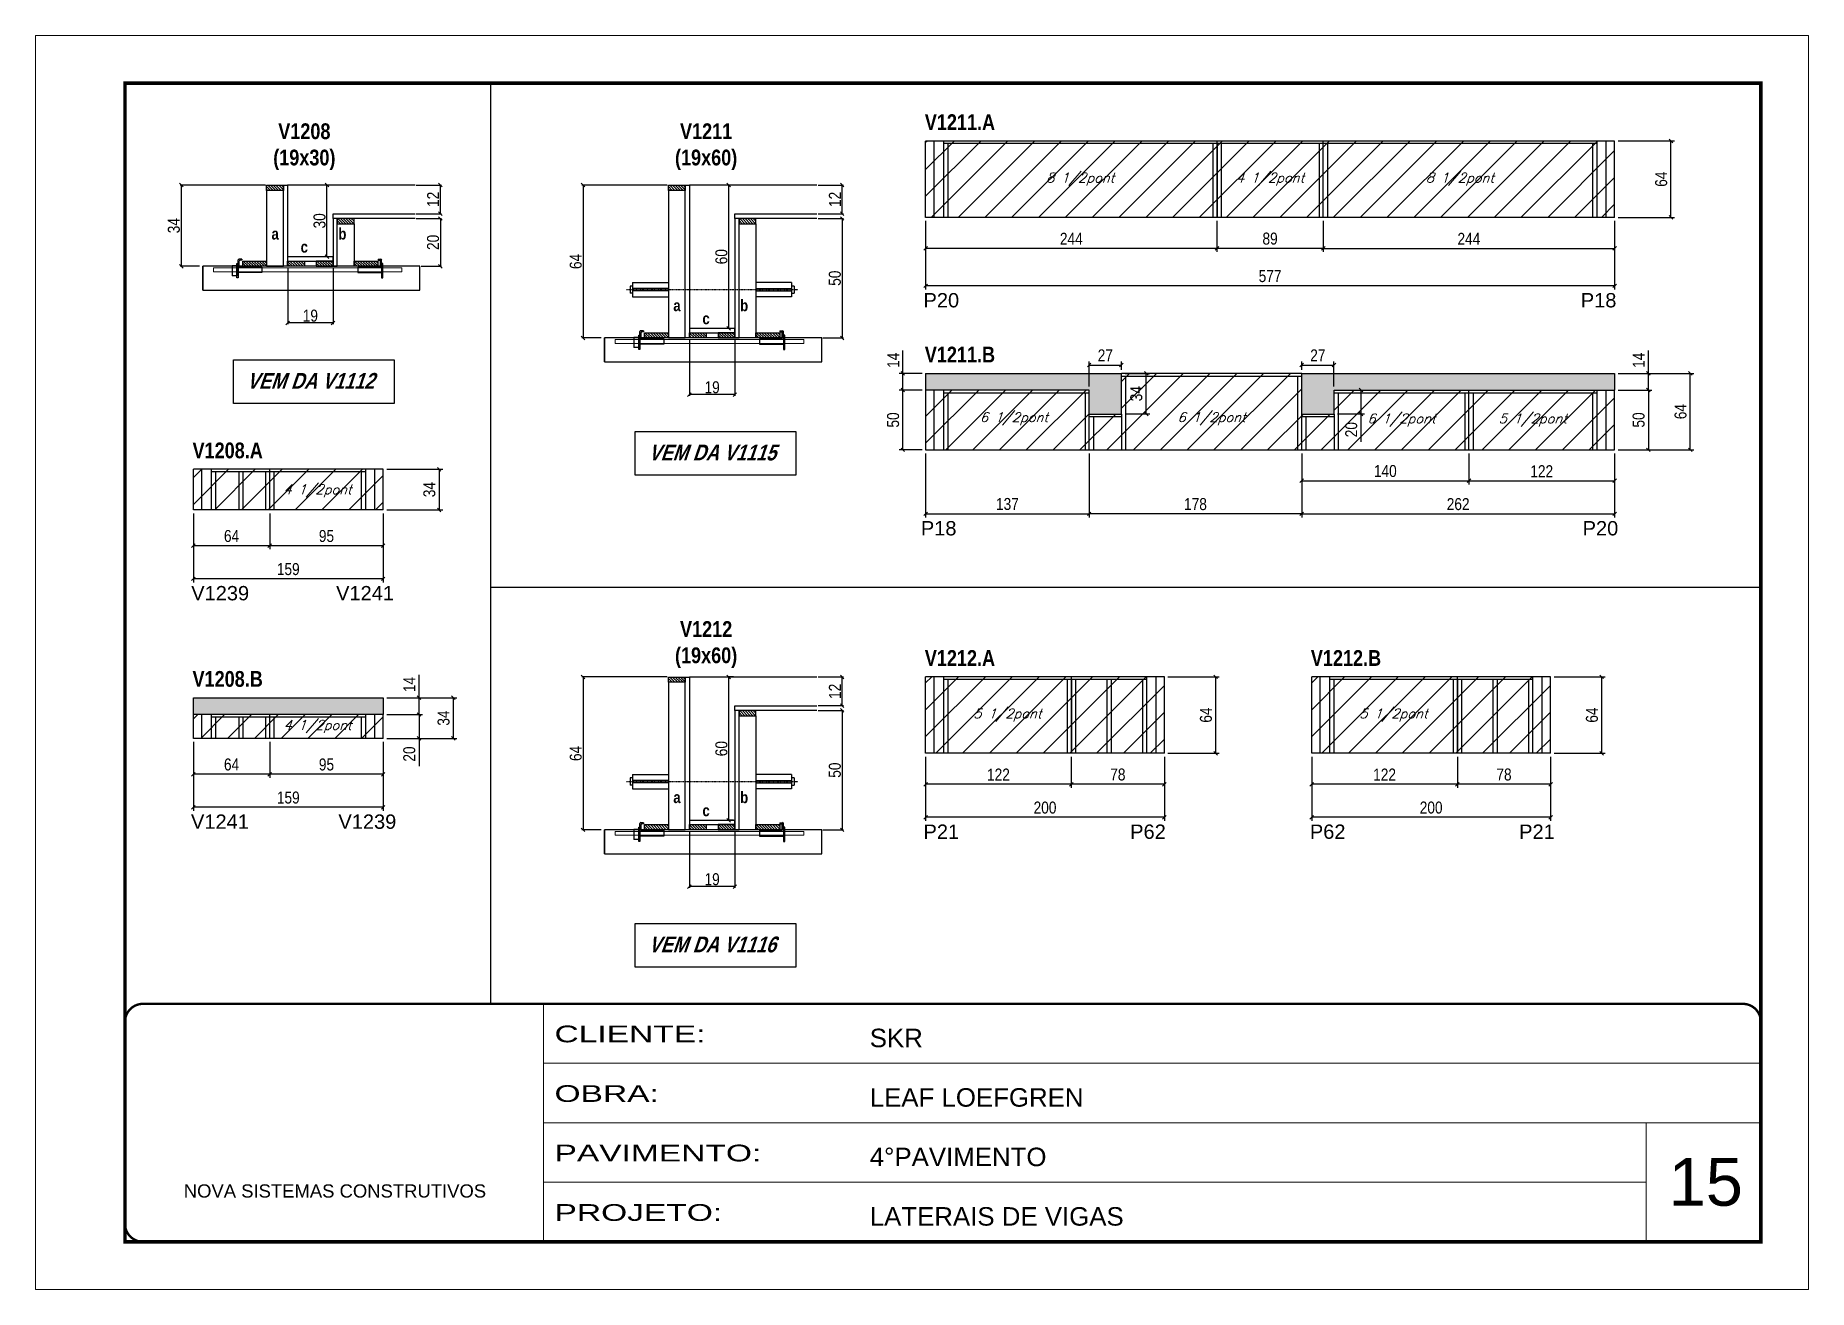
# Model space of a CAD drawing. Extents: x 3309 to 9563, y -2522 to 14608.
# Drawn here: x 6493 to 7978, y 10112 to 11162 of the extents above; entities that cross this region are included whole.
import ezdxf

# ---------------------------------------------------------------- set-up
doc = ezdxf.new("R2010")
doc.units = 0
for name, pattern in [('CONTINUO', [0]), ('DASHED', [0.75, 0.5, -0.25]), ('HIDDEN', [0.375, 0.25, -0.125])]:
    doc.linetypes.add(name, pattern=pattern)
for name, color, linetype in [('5', 5, 'Continuous'), ('barrote', 251, 'Continuous'), ('COTA', 241, 'Continuous'), ('detalhes', 4, 'Continuous'), ('NOMENCLATURA', 7, 'Continuous'), ('Painéis', 200, 'Continuous'), ('presilha', 1, 'Continuous'), ('SARR_2.2x10', 60, 'Continuous'), ('SARR_2.2x7', 40, 'Continuous'), ('SARR_3.5x7', 81, 'Continuous'), ('TENSOR', 3, 'Continuous'), ('texto', 7, 'Continuous')]:
    doc.layers.add(name, color=color, linetype=linetype)
for name, color, linetype, lineweight in [('CARIMBO', 255, 'Continuous', 9), ('CONCRETO', 251, 'Continuous', 25), ('Folhas', 255, 'Continuous', 9), ('Hachura', 251, 'Continuous', 9), ('SARRAFO DE PRESSAO', 251, 'DASHED', 9), ('SCO-___-LAJ', 2, 'Continuous', 0)]:
    doc.layers.add(name, color=color, linetype=linetype, lineweight=lineweight)
doc.styles.add('ARIAL', font='arial.ttf')
doc.styles.add('COTA TECNICA', font='techl___.ttf', dxfattribs={"height": 10})
doc.styles.add('COTA TECNICA 2X', font='techl___.ttf', dxfattribs={"height": 10})
doc.styles.add('Romans', font='romans.shx')
doc.styles.get("Standard").update_dxf_attribs({"font": 'arial.ttf'})
doc.styles.add('TECNICA', font='techb___.ttf', dxfattribs={"height": 10})
doc.styles.add('Tecnologia', font='')
doc.styles.get('Tecnologia').set_extended_font_data('Forgotten Futurist')
doc.dimstyles.new('PAINEL', dxfattribs={"dimtxt": 10, "dimasz": 3, "dimexe": 3, "dimexo": 3, "dimgap": 3, "dimtad": 1, "dimdec": 1, "dimzin": 12, "dimdsep": 46, "dimtxsty": 'COTA TECNICA', "dimblk1": 'OBLIQUE', "dimblk2": 'OBLIQUE', "dimsah": 1, "dimcen": 0.9, "dimclrd": 4, "dimclre": 4, "dimclrt": 240, "dimadec": 1, "dimazin": 3, "dimtfac": 1, "dimtdec": 1, "dimtmove": 0, "dimatfit": 3, "dimfxl": 1, "dimtolj": 1, "dimtzin": 12, "dimarcsym": 0})
doc.dimstyles.new('SECAO', dxfattribs={"dimscale": 0.333333, "dimtxt": 5, "dimasz": 9, "dimexe": 3, "dimexo": 3, "dimgap": 3, "dimtad": 1, "dimdec": 1, "dimlfac": 0.5, "dimzin": 12, "dimdsep": 46, "dimtxsty": 'COTA TECNICA 2X', "dimblk1": 'OBLIQUE', "dimblk2": 'OBLIQUE', "dimsah": 1, "dimcen": 0.9, "dimclrd": 4, "dimclre": 4, "dimclrt": 240, "dimadec": 1, "dimazin": 3, "dimtfac": 1, "dimtdec": 1, "dimtmove": 0, "dimatfit": 3, "dimfxl": 1, "dimtolj": 1, "dimtzin": 12, "dimarcsym": 0})
pattern_1 = [(135, (39939.6072, -112543.3136), (-1.122532015, -1.122532015), [])]
pattern_2 = [(135, (40276.1088, -112603.3136), (-1.122532015, -1.122532015), [])]
pattern_3 = [(135, (40276.1088, -113015.1866), (-1.122532015, -1.122532015), [])]
pattern_4 = [(50, (3183.5, 47.937), (5.46554, -0.4781726), [0.5715, -6.2865]), (355, (3183.5, 47.937), (-1.0573026, 5.7317054), [0.4572, -5.0292175]), (100.451445, (3183.9555, 47.8973), (4.4082374, 5.2535326), [0.4857003, -5.3427073]), (46.1842, (3183.5, 49.461), (8.1323712, -1.26127), [0.85725, -9.42975]), (96.63556, (3184.178, 49.356), (7.122124, 7.422784), [0.7285507, -8.014068]), (351.18415, (3183.5, 49.461), (7.122124, 7.422784), [0.685799, -7.543792]), (21, (3184.262, 49.08), (4.5484317, -3.067956), [0.5715, -6.2865]), (326, (3184.262, 49.08), (1.8540609, 5.525639), [0.4572, -5.0292]), (71.451445, (3184.641, 48.8245), (6.4024926, 2.457683), [0.4857003, -5.342698]), (37.5, (3183.5, 47.9372), (0.0926581, 2.53665117), [0, -4.96824, 0, -5.1054, 0, -5.04825]), (7.5, (3183.5, 47.9372), (2.0045899, 3.00541724), [0, -2.91084, 0, -4.85394, 0, -1.92405]), (327.5, (3181.8007, 47.9372), (4.06771786, -0.17186232), [0, -1.905, 0, -5.9436, 0, -7.8867]), (317.5, (3181.0387, 47.9372), (4.4438754, 0.7627947), [0, -2.4765, 0, -3.94716, 0, -5.6007])]

msp = doc.modelspace()

# ---------------------------------------------------------------- texts
at = {"layer": '5', "linetype": 'Continuous'}
for s, rotation, p in [('P20', 0.00004, (7236.64, 10934.46)), ('P18', 0.00004, (7787.15, 10934.46)), ('P18', 359.99996, (7234.44, 10743.55)), ('P20', 359.99996, (7788.68, 10743.55)), ('V1239', 0.00004, (6623.35, 10689.18)), ('V1241', 0.00004, (6744.66, 10689.18)), ('V1241', 359.99996, (6623.14, 10497.88)), ('V1239', 359.99996, (6746.61, 10497.88)), ('P21', 0.00004, (7236.64, 10489.48)), ('P62', 0.00004, (7409.73, 10489.48)), ('P62', 359.99996, (7560.22, 10489.48)), ('P21', 359.99996, (7735.51, 10489.48))]:
    msp.add_text(s, height=12, rotation=rotation, dxfattribs=at).set_placement(p)
at = {"layer": 'CARIMBO', "style": 'ARIAL'}
msp.add_text('15', height=40, dxfattribs=at).set_placement((7860.73, 10182.28))
at = {"layer": 'detalhes', "style": 'TECNICA'}
for s, p in [('a', (6690.59, 10991.29)), ('b', (6746.57, 10991.28)), ('c', (6714.96, 10980.33)), ('a', (7027.1, 10931.29)), ('b', (7083.07, 10931.28)), ('c', (7051.46, 10920.33)), ('b', (7083.07, 10519.41)), ('a', (7027.1, 10519.42)), ('c', (7051.46, 10508.45))]:
    msp.add_text(s, height=9.6, dxfattribs=at).set_placement(p)
at = {"layer": 'NOMENCLATURA', "style": 'TECNICA'}
for s, p in [('V1211.A', (7237.72, 11082.96)), ('V1211.B', (7237.72, 10888.37)), ('V1208.A', (6624.43, 10808.1)), ('V1212.A', (7237.72, 10634.3)), ('V1212.B', (7561.04, 10634.3)), ('V1208.B', (6624.43, 10616.79))]:
    msp.add_text(s, height=13.2, dxfattribs=at).set_placement(p)
at = {"layer": 'NOMENCLATURA', "char_height": 13.2, "attachment_point": 2, "style": 'TECNICA'}
for s, insert in [('V1208\\P(19x30)', (6718.07, 11088.55)), ('V1211\\P(19x60)', (7054.57, 11088.55)), ('V1212\\P(19x60)', (7054.57, 10671.76))]:
    msp.add_mtext_dynamic_manual_height_columns(s, width=300.2766, gutter_width=1, heights=[0], dxfattribs=dict(at, insert=insert))
at = {"layer": 'NOMENCLATURA', "char_height": 13.2, "width": 300.2766, "attachment_point": 2, "style": 'TECNICA'}
for s, insert in [('{\\Q19;VEM DA V1112}', (6723.07, 10879.53)), ('{\\Q19;VEM DA V1115}', (7059.57, 10819.53)), ('{\\Q19;VEM DA V1116}', (7059.57, 10407.66))]:
    msp.add_mtext(s, dxfattribs=dict(at, insert=insert))
at = {"layer": 'texto', "color": 2, "char_height": 8, "attachment_point": 5, "style": 'Romans'}
for s, insert in [('{\\Q19;\\C256;8 1/2pont}', (7367.94, 11041.77)), ('{\\Q19;\\C256;4 1/2pont}', (7526.94, 11041.77)), ('{\\Q19;\\C256;8 1/2pont}', (7685.94, 11041.77)), ('{\\Q19;\\C256;6 1/2pont}', (7312.44, 10841.18)), ('{\\Q19;\\C256;6 1/2pont}', (7477.94, 10841.18)), ('{\\Q19;\\C256;6 1/2pont}', (7636.94, 10840.08)), ('{\\Q19;\\C256;5 1/2pont}', (7746.94, 10840.08)), ('{\\Q19;\\C256;4 1/2pont}', (6729.15, 10780.81)), ('{\\Q19;\\C256;4 1/2pont}', (6729.15, 10583.51)), ('{\\Q19;\\C256;5 1/2pont}', (7306.94, 10593.12)), ('{\\Q19;\\C256;5 1/2pont}', (7630.25, 10593.12))]:
    msp.add_mtext(s, dxfattribs=dict(at, insert=insert))

# ---------------------------------------------------------------- blocks, each defined once
blk = doc.blocks.new('9999999999')
at = {"color": 30, "linetype": 'CONTINUO'}
for p, q in [((98564.6, 34230.2), (98564.6, 34429.4)), ((98564.6, 34379.6), (99584, 34379.6)), ((98564.6, 34329.8), (99488, 34329.8)), ((99584, 34329.8), (99488, 34329.8)), ((99488, 34329.8), (99488, 34230.2)), ((98564.6, 34280), (99488, 34280))]:
    blk.add_line(p, q, dxfattribs=at)
at = {"color": 30, "linetype": 'CONTINUO', "const_width": 2}
blk.add_lwpolyline([(99584, 34230.2), (99584, 34414.4, 0.414214), (99569, 34429.4), (98229, 34429.4, 0.414214), (98214, 34414.4), (98214, 34245.2, 0.414214), (98229, 34230.2), (99584, 34230.2)], format="xyb", dxfattribs=at)
at = {"layer": 'Folhas'}
blk.add_lwpolyline([(98139, 34190.2), (99624, 34190.2), (99624, 35240.2), (98139, 35240.2)], close=True, dxfattribs=at)
at = {"layer": 'Folhas', "color": 30, "const_width": 3}
blk.add_lwpolyline([(98214, 34230.2), (99584, 34230.2), (99584, 35200.2), (98214, 35200.2)], close=True, dxfattribs=at)
at = {"color": 7, "linetype": 'Continuous', "ltscale": 5, "style": 'ARIAL'}
for s, height, p in [('SKR', 15.48, (98837.7, 34393.1)), ('LEAF LOEFGREN', 15.483, (98837.7, 34343.3)), ('4°PAVIMENTO', 15.483, (98837.7, 34293.5)), ('NOVA SISTEMAS CONSTRUTIVOS', 11.059, (98263.2, 34267.2)), ('LATERAIS DE VIGAS', 15.483, (98837.7, 34243.7))]:
    blk.add_text(s, height=height, dxfattribs=at).set_placement(p)
at = {"layer": 'Folhas', "color": 7, "style": 'Tecnologia', "width": 1.5}
for s, p in [('CLIENTE:', (98573.7, 34397.2)), ('OBRA:', (98573.7, 34347.3)), ('PAVIMENTO:', (98573.7, 34297.5)), ('PROJETO:', (98573.7, 34247.7))]:
    blk.add_text(s, height=14, dxfattribs=at).set_placement(p)
blk = doc.blocks.new('_Oblique')
at = {"color": 0, "linetype": 'ByBlock', "lineweight": -2}
blk.add_line((-0.5, -0.5), (0.5, 0.5), dxfattribs=at)
blk = doc.blocks.new('*D356')
at = {"layer": 'COTA', "color": 4, "lineweight": -2, "transparency": 16777216}
for p, q in [((6704.1, 10967.9), (6704.1, 10920.4)), ((6742.1, 10967.9), (6742.1, 10920.4)), ((6742.1, 10921.4), (6704.1, 10921.4))]:
    blk.add_line(p, q, dxfattribs=at)
at = {"layer": 'Defpoints', "color": 0, "transparency": 16777216}
for p in [(6704.1, 10968.9), (6742.1, 10968.9), (6704.1, 10921.4)]:
    blk.add_point(p, dxfattribs=at)
at = {"layer": 'COTA', "color": 4, "lineweight": -2, "transparency": 16777216, "xscale": 3, "yscale": 3, "zscale": 3, "rotation": 180}
blk.add_blockref('_Oblique', (6704.1, 10921.4), dxfattribs=at)
at = {"layer": 'COTA', "color": 4, "lineweight": -2, "transparency": 16777216, "xscale": 3, "yscale": 3, "zscale": 3}
blk.add_blockref('_Oblique', (6742.1, 10921.4), dxfattribs=at)
at = {"layer": 'COTA', "color": 240, "transparency": 16777216, "insert": (6723.1, 10927.5), "char_height": 10, "attachment_point": 5, "style": 'COTA TECNICA 2X'}
blk.add_mtext('\\A1;19', dxfattribs=at)
blk = doc.blocks.new('PRESILHA METÁLICA 1')
at = {"layer": 'presilha'}
for p, q in [((0, 13), (6, 13)), ((0, 13), (0, 0)), ((6, 0), (0, 0)), ((6, 15.5), (7.5, 15.5)), ((6, -2.5), (6, 15.5)), ((6, 13), (6, 0)), ((7.5, 10.6), (7.5, 19.9)), ((7.5, 15.5), (7.5, -2.5)), ((37.5, 4.1), (7.5, 4.1)), ((12, 21), (8.6, 21)), ((9, 11.6), (9, 18.9)), ((12, 19.5), (9.6, 19.5)), ((37.5, 11), (9.6, 11)), ((12, 21), (12, 19.5)), ((37.5, 11), (37.5, 4.1)), ((7.5, -2.5), (6, -2.5))]:
    blk.add_line(p, q, dxfattribs=at)
for centre, radius, start, end in [((8.6, 19.9), 1.14, 90, 180), ((9.6, 18.9), 0.57, 90, 180), ((9.6, 11.6), 0.57, 180, 270)]:
    blk.add_arc(centre, radius, start, end, dxfattribs=at)
blk = doc.blocks.new('PRESILHA METÁLICA 2')
at = {"layer": 'presilha'}
for p, q in [((-5.2, 23.5), (-5.2, 22)), ((-5.2, 23.5), (-1.9, 23.5)), ((-0.8, 14.6), (-0.8, 22.4)), ((-30.8, 13.5), (-30.8, 6.6)), ((-30.8, 13.5), (-2.8, 13.5)), ((-30.8, 6.6), (-0.8, 6.6)), ((-5.2, 22), (-2.8, 22)), ((-2.2, 14.1), (-2.2, 21.4)), ((0.8, 18), (-0.8, 18)), ((-0.8, 18), (-0.8, 0)), ((-0.8, 0), (0.8, 0)), ((0.8, 0), (0.8, 18))]:
    blk.add_line(p, q, dxfattribs=at)
for centre, radius, start, end in [((-1.9, 22.4), 1.14, 0, 90), ((-2.8, 21.4), 0.57, 0, 90), ((-2.8, 14.1), 0.57, 270, 0)]:
    blk.add_arc(centre, radius, start, end, dxfattribs=at)
blk = doc.blocks.new('*D357')
at = {"layer": 'COTA', "color": 4, "lineweight": -2, "transparency": 16777216}
for p, q in [((6685.5, 11036.9), (6614, 11036.9)), ((6615, 11036.9), (6615, 10968.9)), ((6630.3, 10968.9), (6614, 10968.9))]:
    blk.add_line(p, q, dxfattribs=at)
at = {"layer": 'Defpoints', "color": 0, "transparency": 16777216}
for p in [(6686.5, 11036.9), (6615, 10968.9), (6631.3, 10968.9)]:
    blk.add_point(p, dxfattribs=at)
at = {"layer": 'COTA', "color": 4, "lineweight": -2, "transparency": 16777216, "xscale": 3, "yscale": 3, "zscale": 3}
for p, rotation in [((6615, 11036.9), 90), ((6615, 10968.9), 270)]:
    blk.add_blockref('_Oblique', p, dxfattribs=dict(at, rotation=rotation))
at = {"layer": 'COTA', "color": 240, "transparency": 16777216, "insert": (6608.8, 11002.9), "char_height": 10, "attachment_point": 5, "rotation": 90, "style": 'COTA TECNICA 2X'}
blk.add_mtext('\\A1;34', dxfattribs=at)
blk = doc.blocks.new('*D358')
at = {"layer": 'COTA', "color": 4, "lineweight": -2, "transparency": 16777216}
for p, q in [((6811.8, 11008.9), (6833, 11008.9)), ((6832, 11008.9), (6832, 10968.9)), ((6815.9, 10968.9), (6833, 10968.9))]:
    blk.add_line(p, q, dxfattribs=at)
at = {"layer": 'Defpoints', "color": 0, "transparency": 16777216}
for p in [(6810.8, 11008.9), (6814.9, 10968.9), (6832, 10968.9)]:
    blk.add_point(p, dxfattribs=at)
at = {"layer": 'COTA', "color": 4, "lineweight": -2, "transparency": 16777216, "xscale": 3, "yscale": 3, "zscale": 3}
for p, rotation in [((6832, 11008.9), 90), ((6832, 10968.9), 270)]:
    blk.add_blockref('_Oblique', p, dxfattribs=dict(at, rotation=rotation))
at = {"layer": 'COTA', "color": 240, "transparency": 16777216, "insert": (6825.9, 10988.9), "char_height": 10, "attachment_point": 5, "rotation": 90, "style": 'COTA TECNICA 2X'}
blk.add_mtext('\\A1;20', dxfattribs=at)
blk = doc.blocks.new('*D359')
at = {"layer": 'COTA', "color": 4, "lineweight": -2, "transparency": 16777216}
for p, q in [((6741.1, 11036.9), (6736, 11036.9)), ((6737, 10976.9), (6737, 11036.9)), ((6741.1, 10976.9), (6736, 10976.9))]:
    blk.add_line(p, q, dxfattribs=at)
at = {"layer": 'Defpoints', "color": 0, "transparency": 16777216}
for p in [(6737, 11036.9), (6742.1, 11036.9), (6742.1, 10976.9)]:
    blk.add_point(p, dxfattribs=at)
at = {"layer": 'COTA', "color": 4, "lineweight": -2, "transparency": 16777216, "xscale": 3, "yscale": 3, "zscale": 3}
for p, rotation in [((6737, 11036.9), 90), ((6737, 10976.9), 270)]:
    blk.add_blockref('_Oblique', p, dxfattribs=dict(at, rotation=rotation))
at = {"layer": 'COTA', "color": 240, "transparency": 16777216, "insert": (6730.8, 11006.9), "char_height": 10, "attachment_point": 5, "rotation": 90, "style": 'COTA TECNICA 2X'}
blk.add_mtext('\\A1;30', dxfattribs=at)
blk = doc.blocks.new('*D360')
at = {"layer": 'COTA', "color": 4, "lineweight": -2, "transparency": 16777216}
for p, q in [((6811.8, 11036.9), (6833, 11036.9)), ((6832, 11012.9), (6832, 11036.9)), ((6811.8, 11012.9), (6833, 11012.9))]:
    blk.add_line(p, q, dxfattribs=at)
at = {"layer": 'Defpoints', "color": 0, "transparency": 16777216}
for p in [(6810.8, 11036.9), (6832, 11036.9), (6810.8, 11012.9)]:
    blk.add_point(p, dxfattribs=at)
at = {"layer": 'COTA', "color": 4, "lineweight": -2, "transparency": 16777216, "xscale": 3, "yscale": 3, "zscale": 3}
for p, rotation in [((6832, 11036.9), 90), ((6832, 11012.9), 270)]:
    blk.add_blockref('_Oblique', p, dxfattribs=dict(at, rotation=rotation))
at = {"layer": 'COTA', "color": 240, "transparency": 16777216, "insert": (6825.9, 11024.9), "char_height": 10, "attachment_point": 5, "rotation": 90, "style": 'COTA TECNICA 2X'}
blk.add_mtext('\\A1;12', dxfattribs=at)
blk = doc.blocks.new('*D361')
at = {"layer": 'COTA', "color": 4, "linetype": 'ByBlock', "lineweight": -2, "transparency": 16777216}
for p, q in [((6689.1, 10761.9), (6689.1, 10731.9)), ((6784.1, 10761.9), (6784.1, 10731.9)), ((6784.1, 10734.9), (6689.1, 10734.9))]:
    blk.add_line(p, q, dxfattribs=at)
at = {"layer": 'Defpoints', "color": 0, "linetype": 'ByBlock', "transparency": 16777216}
for p in [(6689.1, 10764.9), (6784.1, 10764.9), (6689.1, 10734.9)]:
    blk.add_point(p, dxfattribs=at)
at = {"layer": 'COTA', "color": 4, "linetype": 'ByBlock', "lineweight": -2, "transparency": 16777216, "xscale": 3, "yscale": 3, "zscale": 3, "rotation": 180}
blk.add_blockref('_Oblique', (6689.1, 10734.9), dxfattribs=at)
at = {"layer": 'COTA', "color": 4, "linetype": 'ByBlock', "lineweight": -2, "transparency": 16777216, "xscale": 3, "yscale": 3, "zscale": 3}
blk.add_blockref('_Oblique', (6784.1, 10734.9), dxfattribs=at)
at = {"layer": 'COTA', "color": 240, "linetype": 'ByBlock', "transparency": 16777216, "insert": (6736.6, 10743), "char_height": 10, "attachment_point": 5, "style": 'COTA TECNICA'}
blk.add_mtext('\\A1;95', dxfattribs=at)
blk = doc.blocks.new('*D362')
at = {"layer": 'COTA', "color": 4, "linetype": 'ByBlock', "lineweight": -2, "transparency": 16777216}
for p, q in [((6625.1, 10761.9), (6625.1, 10731.9)), ((6689.1, 10761.9), (6689.1, 10731.9)), ((6689.1, 10734.9), (6625.1, 10734.9))]:
    blk.add_line(p, q, dxfattribs=at)
at = {"layer": 'Defpoints', "color": 0, "linetype": 'ByBlock', "transparency": 16777216}
for p in [(6625.1, 10764.9), (6689.1, 10764.9), (6625.1, 10734.9)]:
    blk.add_point(p, dxfattribs=at)
at = {"layer": 'COTA', "color": 4, "linetype": 'ByBlock', "lineweight": -2, "transparency": 16777216, "xscale": 3, "yscale": 3, "zscale": 3, "rotation": 180}
blk.add_blockref('_Oblique', (6625.1, 10734.9), dxfattribs=at)
at = {"layer": 'COTA', "color": 4, "linetype": 'ByBlock', "lineweight": -2, "transparency": 16777216, "xscale": 3, "yscale": 3, "zscale": 3}
blk.add_blockref('_Oblique', (6689.1, 10734.9), dxfattribs=at)
at = {"layer": 'COTA', "color": 240, "linetype": 'ByBlock', "transparency": 16777216, "insert": (6657.1, 10743), "char_height": 10, "attachment_point": 5, "style": 'COTA TECNICA'}
blk.add_mtext('\\A1;64', dxfattribs=at)
blk = doc.blocks.new('*D379')
at = {"layer": 'COTA', "color": 4, "linetype": 'ByBlock', "lineweight": -2, "transparency": 16777216}
for p, q in [((6625.1, 10761.9), (6625.1, 10704.2)), ((6784.1, 10761.9), (6784.1, 10704.2)), ((6784.1, 10707.2), (6625.1, 10707.2))]:
    blk.add_line(p, q, dxfattribs=at)
at = {"layer": 'Defpoints', "color": 0, "linetype": 'ByBlock', "transparency": 16777216}
for p in [(6625.1, 10764.9), (6784.1, 10764.9), (6625.1, 10707.2)]:
    blk.add_point(p, dxfattribs=at)
at = {"layer": 'COTA', "color": 4, "linetype": 'ByBlock', "lineweight": -2, "transparency": 16777216, "xscale": 3, "yscale": 3, "zscale": 3, "rotation": 180}
blk.add_blockref('_Oblique', (6625.1, 10707.2), dxfattribs=at)
at = {"layer": 'COTA', "color": 4, "linetype": 'ByBlock', "lineweight": -2, "transparency": 16777216, "xscale": 3, "yscale": 3, "zscale": 3}
blk.add_blockref('_Oblique', (6784.1, 10707.2), dxfattribs=at)
at = {"layer": 'COTA', "color": 240, "linetype": 'ByBlock', "transparency": 16777216, "insert": (6704.6, 10715.3), "char_height": 10, "attachment_point": 5, "style": 'COTA TECNICA'}
blk.add_mtext('\\A1;159', dxfattribs=at)
blk = doc.blocks.new('*D380')
at = {"layer": 'COTA', "color": 4, "lineweight": -2, "transparency": 16777216}
for p, q in [((6787.1, 10798.9), (6834, 10798.9)), ((6831, 10798.9), (6831, 10764.9)), ((6787.1, 10764.9), (6834, 10764.9))]:
    blk.add_line(p, q, dxfattribs=at)
at = {"layer": 'Defpoints', "color": 0, "transparency": 16777216}
for p in [(6784.1, 10798.9), (6784.1, 10764.9), (6831, 10764.9)]:
    blk.add_point(p, dxfattribs=at)
at = {"layer": 'COTA', "color": 4, "lineweight": -2, "transparency": 16777216, "xscale": 3, "yscale": 3, "zscale": 3}
for p, rotation in [((6831, 10798.9), 90), ((6831, 10764.9), 270)]:
    blk.add_blockref('_Oblique', p, dxfattribs=dict(at, rotation=rotation))
at = {"layer": 'COTA', "color": 240, "transparency": 16777216, "insert": (6822.8, 10781.9), "char_height": 10, "attachment_point": 5, "rotation": 90, "style": 'COTA TECNICA'}
blk.add_mtext('\\A1;34', dxfattribs=at)
blk = doc.blocks.new('*D372')
at = {"layer": 'COTA', "color": 4, "linetype": 'ByBlock', "lineweight": -2, "transparency": 16777216}
for p, q in [((6689.1, 10570.6), (6689.1, 10540.6)), ((6784.1, 10570.6), (6784.1, 10540.6)), ((6784.1, 10543.6), (6689.1, 10543.6))]:
    blk.add_line(p, q, dxfattribs=at)
at = {"layer": 'Defpoints', "color": 0, "linetype": 'ByBlock', "transparency": 16777216}
for p in [(6689.1, 10573.6), (6784.1, 10573.6), (6689.1, 10543.6)]:
    blk.add_point(p, dxfattribs=at)
at = {"layer": 'COTA', "color": 4, "linetype": 'ByBlock', "lineweight": -2, "transparency": 16777216, "xscale": 3, "yscale": 3, "zscale": 3, "rotation": 180}
blk.add_blockref('_Oblique', (6689.1, 10543.6), dxfattribs=at)
at = {"layer": 'COTA', "color": 4, "linetype": 'ByBlock', "lineweight": -2, "transparency": 16777216, "xscale": 3, "yscale": 3, "zscale": 3}
blk.add_blockref('_Oblique', (6784.1, 10543.6), dxfattribs=at)
at = {"layer": 'COTA', "color": 240, "linetype": 'ByBlock', "transparency": 16777216, "insert": (6736.6, 10551.7), "char_height": 10, "attachment_point": 5, "style": 'COTA TECNICA'}
blk.add_mtext('\\A1;95', dxfattribs=at)
blk = doc.blocks.new('*D373')
at = {"layer": 'COTA', "color": 4, "linetype": 'ByBlock', "lineweight": -2, "transparency": 16777216}
for p, q in [((6625.1, 10570.6), (6625.1, 10540.6)), ((6689.1, 10570.6), (6689.1, 10540.6)), ((6689.1, 10543.6), (6625.1, 10543.6))]:
    blk.add_line(p, q, dxfattribs=at)
at = {"layer": 'Defpoints', "color": 0, "linetype": 'ByBlock', "transparency": 16777216}
for p in [(6625.1, 10573.6), (6689.1, 10573.6), (6625.1, 10543.6)]:
    blk.add_point(p, dxfattribs=at)
at = {"layer": 'COTA', "color": 4, "linetype": 'ByBlock', "lineweight": -2, "transparency": 16777216, "xscale": 3, "yscale": 3, "zscale": 3, "rotation": 180}
blk.add_blockref('_Oblique', (6625.1, 10543.6), dxfattribs=at)
at = {"layer": 'COTA', "color": 4, "linetype": 'ByBlock', "lineweight": -2, "transparency": 16777216, "xscale": 3, "yscale": 3, "zscale": 3}
blk.add_blockref('_Oblique', (6689.1, 10543.6), dxfattribs=at)
at = {"layer": 'COTA', "color": 240, "linetype": 'ByBlock', "transparency": 16777216, "insert": (6657.1, 10551.7), "char_height": 10, "attachment_point": 5, "style": 'COTA TECNICA'}
blk.add_mtext('\\A1;64', dxfattribs=at)
blk = doc.blocks.new('*D385')
at = {"layer": 'COTA', "color": 4, "linetype": 'ByBlock', "lineweight": -2, "transparency": 16777216}
for p, q in [((6625.1, 10570.6), (6625.1, 10512.9)), ((6784.1, 10570.6), (6784.1, 10512.9)), ((6784.1, 10515.9), (6625.1, 10515.9))]:
    blk.add_line(p, q, dxfattribs=at)
at = {"layer": 'Defpoints', "color": 0, "linetype": 'ByBlock', "transparency": 16777216}
for p in [(6625.1, 10573.6), (6784.1, 10573.6), (6625.1, 10515.9)]:
    blk.add_point(p, dxfattribs=at)
at = {"layer": 'COTA', "color": 4, "linetype": 'ByBlock', "lineweight": -2, "transparency": 16777216, "xscale": 3, "yscale": 3, "zscale": 3, "rotation": 180}
blk.add_blockref('_Oblique', (6625.1, 10515.9), dxfattribs=at)
at = {"layer": 'COTA', "color": 4, "linetype": 'ByBlock', "lineweight": -2, "transparency": 16777216, "xscale": 3, "yscale": 3, "zscale": 3}
blk.add_blockref('_Oblique', (6784.1, 10515.9), dxfattribs=at)
at = {"layer": 'COTA', "color": 240, "linetype": 'ByBlock', "transparency": 16777216, "insert": (6704.6, 10524), "char_height": 10, "attachment_point": 5, "style": 'COTA TECNICA'}
blk.add_mtext('\\A1;159', dxfattribs=at)
blk = doc.blocks.new('*D386')
at = {"layer": 'COTA', "color": 4, "lineweight": -2, "transparency": 16777216}
for p, q in [((6787.1, 10593.6), (6817.1, 10593.6)), ((6814.1, 10593.6), (6814.1, 10573.6)), ((6787.1, 10573.6), (6817.1, 10573.6)), ((6814.1, 10573.6), (6814.1, 10550.4))]:
    blk.add_line(p, q, dxfattribs=at)
at = {"layer": 'Defpoints', "color": 0, "transparency": 16777216}
for p in [(6784.1, 10593.6), (6784.1, 10573.6), (6814.1, 10573.6)]:
    blk.add_point(p, dxfattribs=at)
at = {"layer": 'COTA', "color": 4, "lineweight": -2, "transparency": 16777216, "xscale": 3, "yscale": 3, "zscale": 3}
for p, rotation in [((6814.1, 10593.6), 90), ((6814.1, 10573.6), 270)]:
    blk.add_blockref('_Oblique', p, dxfattribs=dict(at, rotation=rotation))
at = {"layer": 'COTA', "color": 240, "transparency": 16777216, "insert": (6806, 10560.5), "char_height": 10, "attachment_point": 5, "rotation": 90, "style": 'COTA TECNICA'}
blk.add_mtext('\\A1;20', dxfattribs=at)
blk = doc.blocks.new('*D387')
at = {"layer": 'COTA', "color": 4, "lineweight": -2, "transparency": 16777216}
for p, q in [((6814.1, 10607.6), (6814.1, 10626.7)), ((6787.1, 10607.6), (6817.1, 10607.6)), ((6814.1, 10593.6), (6814.1, 10607.6)), ((6787.1, 10593.6), (6817.1, 10593.6))]:
    blk.add_line(p, q, dxfattribs=at)
at = {"layer": 'Defpoints', "color": 0, "transparency": 16777216}
for p in [(6784.1, 10607.6), (6814.1, 10607.6), (6784.1, 10593.6)]:
    blk.add_point(p, dxfattribs=at)
at = {"layer": 'COTA', "color": 4, "lineweight": -2, "transparency": 16777216, "xscale": 3, "yscale": 3, "zscale": 3}
for p, rotation in [((6814.1, 10607.6), 90), ((6814.1, 10593.6), 270)]:
    blk.add_blockref('_Oblique', p, dxfattribs=dict(at, rotation=rotation))
at = {"layer": 'COTA', "color": 240, "transparency": 16777216, "insert": (6806.1, 10618.7), "char_height": 10, "attachment_point": 5, "rotation": 90, "style": 'COTA TECNICA'}
blk.add_mtext('\\A1;14', dxfattribs=at)
blk = doc.blocks.new('*D388')
at = {"layer": 'COTA', "color": 4, "lineweight": -2, "transparency": 16777216}
for p, q in [((6787.1, 10607.6), (6845.9, 10607.6)), ((6842.9, 10573.6), (6842.9, 10607.6)), ((6787.1, 10573.6), (6845.9, 10573.6))]:
    blk.add_line(p, q, dxfattribs=at)
at = {"layer": 'Defpoints', "color": 0, "transparency": 16777216}
for p in [(6784.1, 10607.6), (6842.9, 10607.6), (6784.1, 10573.6)]:
    blk.add_point(p, dxfattribs=at)
at = {"layer": 'COTA', "color": 4, "lineweight": -2, "transparency": 16777216, "xscale": 3, "yscale": 3, "zscale": 3}
for p, rotation in [((6842.9, 10607.6), 90), ((6842.9, 10573.6), 270)]:
    blk.add_blockref('_Oblique', p, dxfattribs=dict(at, rotation=rotation))
at = {"layer": 'COTA', "color": 240, "transparency": 16777216, "insert": (6834.7, 10590.6), "char_height": 10, "attachment_point": 5, "rotation": 90, "style": 'COTA TECNICA'}
blk.add_mtext('\\A1;34', dxfattribs=at)
blk = doc.blocks.new('*D374')
at = {"layer": 'COTA', "color": 4, "lineweight": -2, "transparency": 16777216}
for p, q in [((7040.6, 10907.9), (7040.6, 10860.4)), ((7078.6, 10907.9), (7078.6, 10860.4)), ((7078.6, 10861.4), (7040.6, 10861.4))]:
    blk.add_line(p, q, dxfattribs=at)
at = {"layer": 'Defpoints', "color": 0, "transparency": 16777216}
for p in [(7040.6, 10908.9), (7078.6, 10908.9), (7040.6, 10861.4)]:
    blk.add_point(p, dxfattribs=at)
at = {"layer": 'COTA', "color": 4, "lineweight": -2, "transparency": 16777216, "xscale": 3, "yscale": 3, "zscale": 3, "rotation": 180}
blk.add_blockref('_Oblique', (7040.6, 10861.4), dxfattribs=at)
at = {"layer": 'COTA', "color": 4, "lineweight": -2, "transparency": 16777216, "xscale": 3, "yscale": 3, "zscale": 3}
blk.add_blockref('_Oblique', (7078.6, 10861.4), dxfattribs=at)
at = {"layer": 'COTA', "color": 240, "transparency": 16777216, "insert": (7059.6, 10867.5), "char_height": 10, "attachment_point": 5, "style": 'COTA TECNICA 2X'}
blk.add_mtext('\\A1;19', dxfattribs=at)
blk = doc.blocks.new('*D375')
at = {"layer": 'COTA', "color": 4, "lineweight": -2, "transparency": 16777216}
for p, q in [((7022, 11036.9), (6950.5, 11036.9)), ((6951.5, 11036.9), (6951.5, 10908.9)), ((6966.8, 10908.9), (6950.5, 10908.9))]:
    blk.add_line(p, q, dxfattribs=at)
at = {"layer": 'Defpoints', "color": 0, "transparency": 16777216}
for p in [(7023, 11036.9), (6951.5, 10908.9), (6967.8, 10908.9)]:
    blk.add_point(p, dxfattribs=at)
at = {"layer": 'COTA', "color": 4, "lineweight": -2, "transparency": 16777216, "xscale": 3, "yscale": 3, "zscale": 3}
for p, rotation in [((6951.5, 11036.9), 90), ((6951.5, 10908.9), 270)]:
    blk.add_blockref('_Oblique', p, dxfattribs=dict(at, rotation=rotation))
at = {"layer": 'COTA', "color": 240, "transparency": 16777216, "insert": (6945.4, 10972.9), "char_height": 10, "attachment_point": 5, "rotation": 90, "style": 'COTA TECNICA 2X'}
blk.add_mtext('\\A1;64', dxfattribs=at)
blk = doc.blocks.new('*D376')
at = {"layer": 'COTA', "color": 4, "lineweight": -2, "transparency": 16777216}
for p, q in [((7148.3, 11008.9), (7169.5, 11008.9)), ((7168.5, 11008.9), (7168.5, 10908.9)), ((7152.4, 10908.9), (7169.5, 10908.9))]:
    blk.add_line(p, q, dxfattribs=at)
at = {"layer": 'Defpoints', "color": 0, "transparency": 16777216}
for p in [(7147.3, 11008.9), (7151.4, 10908.9), (7168.5, 10908.9)]:
    blk.add_point(p, dxfattribs=at)
at = {"layer": 'COTA', "color": 4, "lineweight": -2, "transparency": 16777216, "xscale": 3, "yscale": 3, "zscale": 3}
for p, rotation in [((7168.5, 11008.9), 90), ((7168.5, 10908.9), 270)]:
    blk.add_blockref('_Oblique', p, dxfattribs=dict(at, rotation=rotation))
at = {"layer": 'COTA', "color": 240, "transparency": 16777216, "insert": (7162.4, 10958.9), "char_height": 10, "attachment_point": 5, "rotation": 90, "style": 'COTA TECNICA 2X'}
blk.add_mtext('\\A1;50', dxfattribs=at)
blk = doc.blocks.new('*D377')
at = {"layer": 'COTA', "color": 4, "lineweight": -2, "transparency": 16777216}
for p, q in [((7077.6, 11036.9), (7072.5, 11036.9)), ((7073.5, 10916.9), (7073.5, 11036.9)), ((7077.6, 10916.9), (7072.5, 10916.9))]:
    blk.add_line(p, q, dxfattribs=at)
at = {"layer": 'Defpoints', "color": 0, "transparency": 16777216}
for p in [(7073.5, 11036.9), (7078.6, 11036.9), (7078.6, 10916.9)]:
    blk.add_point(p, dxfattribs=at)
at = {"layer": 'COTA', "color": 4, "lineweight": -2, "transparency": 16777216, "xscale": 3, "yscale": 3, "zscale": 3}
for p, rotation in [((7073.5, 11036.9), 90), ((7073.5, 10916.9), 270)]:
    blk.add_blockref('_Oblique', p, dxfattribs=dict(at, rotation=rotation))
at = {"layer": 'COTA', "color": 240, "transparency": 16777216, "insert": (7067.4, 10976.9), "char_height": 10, "attachment_point": 5, "rotation": 90, "style": 'COTA TECNICA 2X'}
blk.add_mtext('\\A1;60', dxfattribs=at)
blk = doc.blocks.new('*D378')
at = {"layer": 'COTA', "color": 4, "lineweight": -2, "transparency": 16777216}
for p, q in [((7148.3, 11036.9), (7169.5, 11036.9)), ((7168.5, 11012.9), (7168.5, 11036.9)), ((7148.3, 11012.9), (7169.5, 11012.9))]:
    blk.add_line(p, q, dxfattribs=at)
at = {"layer": 'Defpoints', "color": 0, "transparency": 16777216}
for p in [(7147.3, 11036.9), (7168.5, 11036.9), (7147.3, 11012.9)]:
    blk.add_point(p, dxfattribs=at)
at = {"layer": 'COTA', "color": 4, "lineweight": -2, "transparency": 16777216, "xscale": 3, "yscale": 3, "zscale": 3}
for p, rotation in [((7168.5, 11036.9), 90), ((7168.5, 11012.9), 270)]:
    blk.add_blockref('_Oblique', p, dxfattribs=dict(at, rotation=rotation))
at = {"layer": 'COTA', "color": 240, "transparency": 16777216, "insert": (7162.4, 11024.9), "char_height": 10, "attachment_point": 5, "rotation": 90, "style": 'COTA TECNICA 2X'}
blk.add_mtext('\\A1;12', dxfattribs=at)
blk = doc.blocks.new('*D363')
at = {"layer": 'COTA', "color": 4, "linetype": 'ByBlock', "lineweight": -2, "transparency": 16777216}
for p, q in [((7360.4, 10558.1), (7360.4, 10532.2)), ((7438.4, 10558.1), (7438.4, 10532.2)), ((7438.4, 10535.2), (7360.4, 10535.2))]:
    blk.add_line(p, q, dxfattribs=at)
at = {"layer": 'Defpoints', "color": 0, "linetype": 'ByBlock', "transparency": 16777216}
for p in [(7360.4, 10561.1), (7438.4, 10561.1), (7360.4, 10535.2)]:
    blk.add_point(p, dxfattribs=at)
at = {"layer": 'COTA', "color": 4, "linetype": 'ByBlock', "lineweight": -2, "transparency": 16777216, "xscale": 3, "yscale": 3, "zscale": 3, "rotation": 180}
blk.add_blockref('_Oblique', (7360.4, 10535.2), dxfattribs=at)
at = {"layer": 'COTA', "color": 4, "linetype": 'ByBlock', "lineweight": -2, "transparency": 16777216, "xscale": 3, "yscale": 3, "zscale": 3}
blk.add_blockref('_Oblique', (7438.4, 10535.2), dxfattribs=at)
at = {"layer": 'COTA', "color": 240, "linetype": 'ByBlock', "transparency": 16777216, "insert": (7399.4, 10543.3), "char_height": 10, "attachment_point": 5, "style": 'COTA TECNICA'}
blk.add_mtext('\\A1;78', dxfattribs=at)
blk = doc.blocks.new('*D364')
at = {"layer": 'COTA', "color": 4, "linetype": 'ByBlock', "lineweight": -2, "transparency": 16777216}
for p, q in [((7238.4, 10558.1), (7238.4, 10532.2)), ((7360.4, 10558.1), (7360.4, 10532.2)), ((7360.4, 10535.2), (7238.4, 10535.2))]:
    blk.add_line(p, q, dxfattribs=at)
at = {"layer": 'Defpoints', "color": 0, "linetype": 'ByBlock', "transparency": 16777216}
for p in [(7238.4, 10561.1), (7360.4, 10561.1), (7238.4, 10535.2)]:
    blk.add_point(p, dxfattribs=at)
at = {"layer": 'COTA', "color": 4, "linetype": 'ByBlock', "lineweight": -2, "transparency": 16777216, "xscale": 3, "yscale": 3, "zscale": 3, "rotation": 180}
blk.add_blockref('_Oblique', (7238.4, 10535.2), dxfattribs=at)
at = {"layer": 'COTA', "color": 4, "linetype": 'ByBlock', "lineweight": -2, "transparency": 16777216, "xscale": 3, "yscale": 3, "zscale": 3}
blk.add_blockref('_Oblique', (7360.4, 10535.2), dxfattribs=at)
at = {"layer": 'COTA', "color": 240, "linetype": 'ByBlock', "transparency": 16777216, "insert": (7299.4, 10543.3), "char_height": 10, "attachment_point": 5, "style": 'COTA TECNICA'}
blk.add_mtext('\\A1;122', dxfattribs=at)
blk = doc.blocks.new('*D381')
at = {"layer": 'COTA', "color": 4, "linetype": 'ByBlock', "lineweight": -2, "transparency": 16777216}
for p, q in [((7238.4, 10558.1), (7238.4, 10504.5)), ((7438.4, 10558.1), (7438.4, 10504.5)), ((7438.4, 10507.5), (7238.4, 10507.5))]:
    blk.add_line(p, q, dxfattribs=at)
at = {"layer": 'Defpoints', "color": 0, "linetype": 'ByBlock', "transparency": 16777216}
for p in [(7238.4, 10561.1), (7438.4, 10561.1), (7238.4, 10507.5)]:
    blk.add_point(p, dxfattribs=at)
at = {"layer": 'COTA', "color": 4, "linetype": 'ByBlock', "lineweight": -2, "transparency": 16777216, "xscale": 3, "yscale": 3, "zscale": 3, "rotation": 180}
blk.add_blockref('_Oblique', (7238.4, 10507.5), dxfattribs=at)
at = {"layer": 'COTA', "color": 4, "linetype": 'ByBlock', "lineweight": -2, "transparency": 16777216, "xscale": 3, "yscale": 3, "zscale": 3}
blk.add_blockref('_Oblique', (7438.4, 10507.5), dxfattribs=at)
at = {"layer": 'COTA', "color": 240, "linetype": 'ByBlock', "transparency": 16777216, "insert": (7338.4, 10515.6), "char_height": 10, "attachment_point": 5, "style": 'COTA TECNICA'}
blk.add_mtext('\\A1;200', dxfattribs=at)
blk = doc.blocks.new('*D382')
at = {"layer": 'COTA', "color": 4, "lineweight": -2, "transparency": 16777216}
for p, q in [((7441.4, 10625.1), (7484.3, 10625.1)), ((7481.3, 10625.1), (7481.3, 10561.1)), ((7441.4, 10561.1), (7484.3, 10561.1))]:
    blk.add_line(p, q, dxfattribs=at)
at = {"layer": 'Defpoints', "color": 0, "transparency": 16777216}
for p in [(7438.4, 10625.1), (7438.4, 10561.1), (7481.3, 10561.1)]:
    blk.add_point(p, dxfattribs=at)
at = {"layer": 'COTA', "color": 4, "lineweight": -2, "transparency": 16777216, "xscale": 3, "yscale": 3, "zscale": 3}
for p, rotation in [((7481.3, 10625.1), 90), ((7481.3, 10561.1), 270)]:
    blk.add_blockref('_Oblique', p, dxfattribs=dict(at, rotation=rotation))
at = {"layer": 'COTA', "color": 240, "transparency": 16777216, "insert": (7473.2, 10593.1), "char_height": 10, "attachment_point": 5, "rotation": 90, "style": 'COTA TECNICA'}
blk.add_mtext('\\A1;64', dxfattribs=at)
blk = doc.blocks.new('*D365')
at = {"layer": 'COTA', "color": 4, "lineweight": -2, "transparency": 16777216}
for p, q in [((7040.6, 10496), (7040.6, 10448.5)), ((7078.6, 10496), (7078.6, 10448.5)), ((7078.6, 10449.5), (7040.6, 10449.5))]:
    blk.add_line(p, q, dxfattribs=at)
at = {"layer": 'Defpoints', "color": 0, "transparency": 16777216}
for p in [(7040.6, 10497), (7078.6, 10497), (7040.6, 10449.5)]:
    blk.add_point(p, dxfattribs=at)
at = {"layer": 'COTA', "color": 4, "lineweight": -2, "transparency": 16777216, "xscale": 3, "yscale": 3, "zscale": 3, "rotation": 180}
blk.add_blockref('_Oblique', (7040.6, 10449.5), dxfattribs=at)
at = {"layer": 'COTA', "color": 4, "lineweight": -2, "transparency": 16777216, "xscale": 3, "yscale": 3, "zscale": 3}
blk.add_blockref('_Oblique', (7078.6, 10449.5), dxfattribs=at)
at = {"layer": 'COTA', "color": 240, "transparency": 16777216, "insert": (7059.6, 10455.6), "char_height": 10, "attachment_point": 5, "style": 'COTA TECNICA 2X'}
blk.add_mtext('\\A1;19', dxfattribs=at)
blk = doc.blocks.new('*D366')
at = {"layer": 'COTA', "color": 4, "lineweight": -2, "transparency": 16777216}
for p, q in [((7022, 10625), (6950.5, 10625)), ((6951.5, 10625), (6951.5, 10497)), ((6966.8, 10497), (6950.5, 10497))]:
    blk.add_line(p, q, dxfattribs=at)
at = {"layer": 'Defpoints', "color": 0, "transparency": 16777216}
for p in [(7023, 10625), (6951.5, 10497), (6967.8, 10497)]:
    blk.add_point(p, dxfattribs=at)
at = {"layer": 'COTA', "color": 4, "lineweight": -2, "transparency": 16777216, "xscale": 3, "yscale": 3, "zscale": 3}
for p, rotation in [((6951.5, 10625), 90), ((6951.5, 10497), 270)]:
    blk.add_blockref('_Oblique', p, dxfattribs=dict(at, rotation=rotation))
at = {"layer": 'COTA', "color": 240, "transparency": 16777216, "insert": (6945.4, 10561), "char_height": 10, "attachment_point": 5, "rotation": 90, "style": 'COTA TECNICA 2X'}
blk.add_mtext('\\A1;64', dxfattribs=at)
blk = doc.blocks.new('*D367')
at = {"layer": 'COTA', "color": 4, "lineweight": -2, "transparency": 16777216}
for p, q in [((7148.3, 10597), (7169.5, 10597)), ((7168.5, 10597), (7168.5, 10497)), ((7152.4, 10497), (7169.5, 10497))]:
    blk.add_line(p, q, dxfattribs=at)
at = {"layer": 'Defpoints', "color": 0, "transparency": 16777216}
for p in [(7147.3, 10597), (7151.4, 10497), (7168.5, 10497)]:
    blk.add_point(p, dxfattribs=at)
at = {"layer": 'COTA', "color": 4, "lineweight": -2, "transparency": 16777216, "xscale": 3, "yscale": 3, "zscale": 3}
for p, rotation in [((7168.5, 10597), 90), ((7168.5, 10497), 270)]:
    blk.add_blockref('_Oblique', p, dxfattribs=dict(at, rotation=rotation))
at = {"layer": 'COTA', "color": 240, "transparency": 16777216, "insert": (7162.4, 10547), "char_height": 10, "attachment_point": 5, "rotation": 90, "style": 'COTA TECNICA 2X'}
blk.add_mtext('\\A1;50', dxfattribs=at)
blk = doc.blocks.new('*D368')
at = {"layer": 'COTA', "color": 4, "lineweight": -2, "transparency": 16777216}
for p, q in [((7077.6, 10625), (7072.5, 10625)), ((7073.5, 10505), (7073.5, 10625)), ((7077.6, 10505), (7072.5, 10505))]:
    blk.add_line(p, q, dxfattribs=at)
at = {"layer": 'Defpoints', "color": 0, "transparency": 16777216}
for p in [(7073.5, 10625), (7078.6, 10625), (7078.6, 10505)]:
    blk.add_point(p, dxfattribs=at)
at = {"layer": 'COTA', "color": 4, "lineweight": -2, "transparency": 16777216, "xscale": 3, "yscale": 3, "zscale": 3}
for p, rotation in [((7073.5, 10625), 90), ((7073.5, 10505), 270)]:
    blk.add_blockref('_Oblique', p, dxfattribs=dict(at, rotation=rotation))
at = {"layer": 'COTA', "color": 240, "transparency": 16777216, "insert": (7067.4, 10565), "char_height": 10, "attachment_point": 5, "rotation": 90, "style": 'COTA TECNICA 2X'}
blk.add_mtext('\\A1;60', dxfattribs=at)
blk = doc.blocks.new('*D369')
at = {"layer": 'COTA', "color": 4, "lineweight": -2, "transparency": 16777216}
for p, q in [((7148.3, 10625), (7169.5, 10625)), ((7168.5, 10601), (7168.5, 10625)), ((7148.3, 10601), (7169.5, 10601))]:
    blk.add_line(p, q, dxfattribs=at)
at = {"layer": 'Defpoints', "color": 0, "transparency": 16777216}
for p in [(7147.3, 10625), (7168.5, 10625), (7147.3, 10601)]:
    blk.add_point(p, dxfattribs=at)
at = {"layer": 'COTA', "color": 4, "lineweight": -2, "transparency": 16777216, "xscale": 3, "yscale": 3, "zscale": 3}
for p, rotation in [((7168.5, 10625), 90), ((7168.5, 10601), 270)]:
    blk.add_blockref('_Oblique', p, dxfattribs=dict(at, rotation=rotation))
at = {"layer": 'COTA', "color": 240, "transparency": 16777216, "insert": (7162.4, 10613), "char_height": 10, "attachment_point": 5, "rotation": 90, "style": 'COTA TECNICA 2X'}
blk.add_mtext('\\A1;12', dxfattribs=at)
blk = doc.blocks.new('*D370')
at = {"layer": 'COTA', "color": 4, "linetype": 'ByBlock', "lineweight": -2, "transparency": 16777216}
for p, q in [((7683.8, 10558.1), (7683.8, 10532.2)), ((7761.8, 10558.1), (7761.8, 10532.2)), ((7761.8, 10535.2), (7683.8, 10535.2))]:
    blk.add_line(p, q, dxfattribs=at)
at = {"layer": 'Defpoints', "color": 0, "linetype": 'ByBlock', "transparency": 16777216}
for p in [(7683.8, 10561.1), (7761.8, 10561.1), (7683.8, 10535.2)]:
    blk.add_point(p, dxfattribs=at)
at = {"layer": 'COTA', "color": 4, "linetype": 'ByBlock', "lineweight": -2, "transparency": 16777216, "xscale": 3, "yscale": 3, "zscale": 3, "rotation": 180}
blk.add_blockref('_Oblique', (7683.8, 10535.2), dxfattribs=at)
at = {"layer": 'COTA', "color": 4, "linetype": 'ByBlock', "lineweight": -2, "transparency": 16777216, "xscale": 3, "yscale": 3, "zscale": 3}
blk.add_blockref('_Oblique', (7761.8, 10535.2), dxfattribs=at)
at = {"layer": 'COTA', "color": 240, "linetype": 'ByBlock', "transparency": 16777216, "insert": (7722.8, 10543.3), "char_height": 10, "attachment_point": 5, "style": 'COTA TECNICA'}
blk.add_mtext('\\A1;78', dxfattribs=at)
blk = doc.blocks.new('*D371')
at = {"layer": 'COTA', "color": 4, "linetype": 'ByBlock', "lineweight": -2, "transparency": 16777216}
for p, q in [((7561.8, 10558.1), (7561.8, 10532.2)), ((7683.8, 10558.1), (7683.8, 10532.2)), ((7683.8, 10535.2), (7561.8, 10535.2))]:
    blk.add_line(p, q, dxfattribs=at)
at = {"layer": 'Defpoints', "color": 0, "linetype": 'ByBlock', "transparency": 16777216}
for p in [(7561.8, 10561.1), (7683.8, 10561.1), (7561.8, 10535.2)]:
    blk.add_point(p, dxfattribs=at)
at = {"layer": 'COTA', "color": 4, "linetype": 'ByBlock', "lineweight": -2, "transparency": 16777216, "xscale": 3, "yscale": 3, "zscale": 3, "rotation": 180}
blk.add_blockref('_Oblique', (7561.8, 10535.2), dxfattribs=at)
at = {"layer": 'COTA', "color": 4, "linetype": 'ByBlock', "lineweight": -2, "transparency": 16777216, "xscale": 3, "yscale": 3, "zscale": 3}
blk.add_blockref('_Oblique', (7683.8, 10535.2), dxfattribs=at)
at = {"layer": 'COTA', "color": 240, "linetype": 'ByBlock', "transparency": 16777216, "insert": (7622.8, 10543.3), "char_height": 10, "attachment_point": 5, "style": 'COTA TECNICA'}
blk.add_mtext('\\A1;122', dxfattribs=at)
blk = doc.blocks.new('*D383')
at = {"layer": 'COTA', "color": 4, "linetype": 'ByBlock', "lineweight": -2, "transparency": 16777216}
for p, q in [((7561.8, 10558.1), (7561.8, 10504.5)), ((7761.8, 10558.1), (7761.8, 10504.5)), ((7761.8, 10507.5), (7561.8, 10507.5))]:
    blk.add_line(p, q, dxfattribs=at)
at = {"layer": 'Defpoints', "color": 0, "linetype": 'ByBlock', "transparency": 16777216}
for p in [(7561.8, 10561.1), (7761.8, 10561.1), (7561.8, 10507.5)]:
    blk.add_point(p, dxfattribs=at)
at = {"layer": 'COTA', "color": 4, "linetype": 'ByBlock', "lineweight": -2, "transparency": 16777216, "xscale": 3, "yscale": 3, "zscale": 3, "rotation": 180}
blk.add_blockref('_Oblique', (7561.8, 10507.5), dxfattribs=at)
at = {"layer": 'COTA', "color": 4, "linetype": 'ByBlock', "lineweight": -2, "transparency": 16777216, "xscale": 3, "yscale": 3, "zscale": 3}
blk.add_blockref('_Oblique', (7761.8, 10507.5), dxfattribs=at)
at = {"layer": 'COTA', "color": 240, "linetype": 'ByBlock', "transparency": 16777216, "insert": (7661.8, 10515.6), "char_height": 10, "attachment_point": 5, "style": 'COTA TECNICA'}
blk.add_mtext('\\A1;200', dxfattribs=at)
blk = doc.blocks.new('*D384')
at = {"layer": 'COTA', "color": 4, "lineweight": -2, "transparency": 16777216}
for p, q in [((7764.8, 10625.1), (7807.6, 10625.1)), ((7804.6, 10625.1), (7804.6, 10561.1)), ((7764.8, 10561.1), (7807.6, 10561.1))]:
    blk.add_line(p, q, dxfattribs=at)
at = {"layer": 'Defpoints', "color": 0, "transparency": 16777216}
for p in [(7761.8, 10625.1), (7761.8, 10561.1), (7804.6, 10561.1)]:
    blk.add_point(p, dxfattribs=at)
at = {"layer": 'COTA', "color": 4, "lineweight": -2, "transparency": 16777216, "xscale": 3, "yscale": 3, "zscale": 3}
for p, rotation in [((7804.6, 10625.1), 90), ((7804.6, 10561.1), 270)]:
    blk.add_blockref('_Oblique', p, dxfattribs=dict(at, rotation=rotation))
at = {"layer": 'COTA', "color": 240, "transparency": 16777216, "insert": (7796.5, 10593.1), "char_height": 10, "attachment_point": 5, "rotation": 90, "style": 'COTA TECNICA'}
blk.add_mtext('\\A1;64', dxfattribs=at)
blk = doc.blocks.new('*D389')
at = {"layer": 'COTA', "color": 4, "linetype": 'ByBlock', "lineweight": -2, "transparency": 16777216}
for p, q in [((7482.4, 11006.8), (7482.4, 10980.9)), ((7571.4, 11006.8), (7571.4, 10980.9)), ((7571.4, 10983.9), (7482.4, 10983.9))]:
    blk.add_line(p, q, dxfattribs=at)
at = {"layer": 'Defpoints', "color": 0, "linetype": 'ByBlock', "transparency": 16777216}
for p in [(7482.4, 11009.8), (7571.4, 11009.8), (7482.4, 10983.9)]:
    blk.add_point(p, dxfattribs=at)
at = {"layer": 'COTA', "color": 4, "linetype": 'ByBlock', "lineweight": -2, "transparency": 16777216, "xscale": 3, "yscale": 3, "zscale": 3, "rotation": 180}
blk.add_blockref('_Oblique', (7482.4, 10983.9), dxfattribs=at)
at = {"layer": 'COTA', "color": 4, "linetype": 'ByBlock', "lineweight": -2, "transparency": 16777216, "xscale": 3, "yscale": 3, "zscale": 3}
blk.add_blockref('_Oblique', (7571.4, 10983.9), dxfattribs=at)
at = {"layer": 'COTA', "color": 240, "linetype": 'ByBlock', "transparency": 16777216, "insert": (7526.9, 10992), "char_height": 10, "attachment_point": 5, "style": 'COTA TECNICA'}
blk.add_mtext('\\A1;89', dxfattribs=at)
blk = doc.blocks.new('*D390')
at = {"layer": 'COTA', "color": 4, "linetype": 'ByBlock', "lineweight": -2, "transparency": 16777216}
for p, q in [((7238.4, 11006.8), (7238.4, 10980.9)), ((7482.4, 11006.8), (7482.4, 10980.9)), ((7482.4, 10983.9), (7238.4, 10983.9))]:
    blk.add_line(p, q, dxfattribs=at)
at = {"layer": 'Defpoints', "color": 0, "linetype": 'ByBlock', "transparency": 16777216}
for p in [(7238.4, 11009.8), (7482.4, 11009.8), (7238.4, 10983.9)]:
    blk.add_point(p, dxfattribs=at)
at = {"layer": 'COTA', "color": 4, "linetype": 'ByBlock', "lineweight": -2, "transparency": 16777216, "xscale": 3, "yscale": 3, "zscale": 3, "rotation": 180}
blk.add_blockref('_Oblique', (7238.4, 10983.9), dxfattribs=at)
at = {"layer": 'COTA', "color": 4, "linetype": 'ByBlock', "lineweight": -2, "transparency": 16777216, "xscale": 3, "yscale": 3, "zscale": 3}
blk.add_blockref('_Oblique', (7482.4, 10983.9), dxfattribs=at)
at = {"layer": 'COTA', "color": 240, "linetype": 'ByBlock', "transparency": 16777216, "insert": (7360.4, 10991.9), "char_height": 10, "attachment_point": 5, "style": 'COTA TECNICA'}
blk.add_mtext('\\A1;244', dxfattribs=at)
blk = doc.blocks.new('*D395')
at = {"layer": 'COTA', "color": 4, "linetype": 'ByBlock', "lineweight": -2, "transparency": 16777216}
for p, q in [((7238.4, 11006.8), (7238.4, 10949.5)), ((7815.4, 11006.8), (7815.4, 10949.5)), ((7815.4, 10952.5), (7238.4, 10952.5))]:
    blk.add_line(p, q, dxfattribs=at)
at = {"layer": 'Defpoints', "color": 0, "linetype": 'ByBlock', "transparency": 16777216}
for p in [(7238.4, 11009.8), (7815.4, 11009.8), (7238.4, 10952.5)]:
    blk.add_point(p, dxfattribs=at)
at = {"layer": 'COTA', "color": 4, "linetype": 'ByBlock', "lineweight": -2, "transparency": 16777216, "xscale": 3, "yscale": 3, "zscale": 3, "rotation": 180}
blk.add_blockref('_Oblique', (7238.4, 10952.5), dxfattribs=at)
at = {"layer": 'COTA', "color": 4, "linetype": 'ByBlock', "lineweight": -2, "transparency": 16777216, "xscale": 3, "yscale": 3, "zscale": 3}
blk.add_blockref('_Oblique', (7815.4, 10952.5), dxfattribs=at)
at = {"layer": 'COTA', "color": 240, "linetype": 'ByBlock', "transparency": 16777216, "insert": (7526.9, 10960.6), "char_height": 10, "attachment_point": 5, "style": 'COTA TECNICA'}
blk.add_mtext('\\A1;577', dxfattribs=at)
blk = doc.blocks.new('*D396')
at = {"layer": 'COTA', "color": 4, "lineweight": -2, "transparency": 16777216}
for p, q in [((7571.4, 11006.8), (7571.4, 10980.9)), ((7815.4, 11006.8), (7815.4, 10980.9)), ((7571.4, 10983.9), (7815.4, 10983.9))]:
    blk.add_line(p, q, dxfattribs=at)
at = {"layer": 'Defpoints', "color": 0, "transparency": 16777216}
for p in [(7571.4, 11009.8), (7815.4, 11009.8), (7815.4, 10983.9)]:
    blk.add_point(p, dxfattribs=at)
at = {"layer": 'COTA', "color": 4, "lineweight": -2, "transparency": 16777216, "xscale": 3, "yscale": 3, "zscale": 3, "rotation": 180}
blk.add_blockref('_Oblique', (7571.4, 10983.9), dxfattribs=at)
at = {"layer": 'COTA', "color": 4, "lineweight": -2, "transparency": 16777216, "xscale": 3, "yscale": 3, "zscale": 3}
blk.add_blockref('_Oblique', (7815.4, 10983.9), dxfattribs=at)
at = {"layer": 'COTA', "color": 240, "transparency": 16777216, "insert": (7693.4, 10991.9), "char_height": 10, "attachment_point": 5, "style": 'COTA TECNICA'}
blk.add_mtext('\\A1;244', dxfattribs=at)
blk = doc.blocks.new('*D397')
at = {"layer": 'COTA', "color": 4, "lineweight": -2, "transparency": 16777216}
for p, q in [((7818.4, 11073.8), (7865.6, 11073.8)), ((7862.6, 11009.8), (7862.6, 11073.8)), ((7818.4, 11009.8), (7865.6, 11009.8))]:
    blk.add_line(p, q, dxfattribs=at)
at = {"layer": 'Defpoints', "color": 0, "transparency": 16777216}
for p in [(7815.4, 11073.8), (7862.6, 11073.8), (7815.4, 11009.8)]:
    blk.add_point(p, dxfattribs=at)
at = {"layer": 'COTA', "color": 4, "lineweight": -2, "transparency": 16777216, "xscale": 3, "yscale": 3, "zscale": 3}
for p, rotation in [((7862.6, 11073.8), 90), ((7862.6, 11009.8), 270)]:
    blk.add_blockref('_Oblique', p, dxfattribs=dict(at, rotation=rotation))
at = {"layer": 'COTA', "color": 240, "transparency": 16777216, "insert": (7854.5, 11041.8), "char_height": 10, "attachment_point": 5, "rotation": 90, "style": 'COTA TECNICA'}
blk.add_mtext('\\A1;64', dxfattribs=at)
blk = doc.blocks.new('*D391')
at = {"layer": 'COTA', "color": 4, "linetype": 'ByBlock', "lineweight": -2, "transparency": 16777216}
for p, q in [((7553.4, 10812.2), (7553.4, 10786.3)), ((7693.4, 10812.2), (7693.4, 10786.3)), ((7553.4, 10789.3), (7693.4, 10789.3))]:
    blk.add_line(p, q, dxfattribs=at)
at = {"layer": 'Defpoints', "color": 0, "linetype": 'ByBlock', "transparency": 16777216}
for p in [(7553.4, 10815.2), (7693.4, 10815.2), (7693.4, 10789.3)]:
    blk.add_point(p, dxfattribs=at)
at = {"layer": 'COTA', "color": 4, "linetype": 'ByBlock', "lineweight": -2, "transparency": 16777216, "xscale": 3, "yscale": 3, "zscale": 3, "rotation": 180}
blk.add_blockref('_Oblique', (7553.4, 10789.3), dxfattribs=at)
at = {"layer": 'COTA', "color": 4, "linetype": 'ByBlock', "lineweight": -2, "transparency": 16777216, "xscale": 3, "yscale": 3, "zscale": 3}
blk.add_blockref('_Oblique', (7693.4, 10789.3), dxfattribs=at)
at = {"layer": 'COTA', "color": 240, "linetype": 'ByBlock', "transparency": 16777216, "insert": (7623.4, 10797.4), "char_height": 10, "attachment_point": 5, "style": 'COTA TECNICA'}
blk.add_mtext('\\A1;140', dxfattribs=at)
blk = doc.blocks.new('*D392')
at = {"layer": 'COTA', "color": 4, "linetype": 'ByBlock', "lineweight": -2, "transparency": 16777216}
for p, q in [((7693.4, 10812.2), (7693.4, 10786.3)), ((7815.4, 10812.2), (7815.4, 10786.3)), ((7693.4, 10789.3), (7815.4, 10789.3))]:
    blk.add_line(p, q, dxfattribs=at)
at = {"layer": 'Defpoints', "color": 0, "linetype": 'ByBlock', "transparency": 16777216}
for p in [(7693.4, 10815.2), (7815.4, 10815.2), (7815.4, 10789.3)]:
    blk.add_point(p, dxfattribs=at)
at = {"layer": 'COTA', "color": 4, "linetype": 'ByBlock', "lineweight": -2, "transparency": 16777216, "xscale": 3, "yscale": 3, "zscale": 3, "rotation": 180}
blk.add_blockref('_Oblique', (7693.4, 10789.3), dxfattribs=at)
at = {"layer": 'COTA', "color": 4, "linetype": 'ByBlock', "lineweight": -2, "transparency": 16777216, "xscale": 3, "yscale": 3, "zscale": 3}
blk.add_blockref('_Oblique', (7815.4, 10789.3), dxfattribs=at)
at = {"layer": 'COTA', "color": 240, "linetype": 'ByBlock', "transparency": 16777216, "insert": (7754.4, 10797.3), "char_height": 10, "attachment_point": 5, "style": 'COTA TECNICA'}
blk.add_mtext('\\A1;122', dxfattribs=at)
blk = doc.blocks.new('*D398')
at = {"layer": 'COTA', "color": 4, "linetype": 'ByBlock', "lineweight": -2, "transparency": 16777216}
for p, q in [((7553.4, 10812.2), (7553.4, 10758.6)), ((7815.4, 10812.2), (7815.4, 10758.6)), ((7553.4, 10761.6), (7815.4, 10761.6))]:
    blk.add_line(p, q, dxfattribs=at)
at = {"layer": 'Defpoints', "color": 0, "linetype": 'ByBlock', "transparency": 16777216}
for p in [(7553.4, 10815.2), (7815.4, 10815.2), (7815.4, 10761.6)]:
    blk.add_point(p, dxfattribs=at)
at = {"layer": 'COTA', "color": 4, "linetype": 'ByBlock', "lineweight": -2, "transparency": 16777216, "xscale": 3, "yscale": 3, "zscale": 3, "rotation": 180}
blk.add_blockref('_Oblique', (7553.4, 10761.6), dxfattribs=at)
at = {"layer": 'COTA', "color": 4, "linetype": 'ByBlock', "lineweight": -2, "transparency": 16777216, "xscale": 3, "yscale": 3, "zscale": 3}
blk.add_blockref('_Oblique', (7815.4, 10761.6), dxfattribs=at)
at = {"layer": 'COTA', "color": 240, "linetype": 'ByBlock', "transparency": 16777216, "insert": (7684.4, 10769.7), "char_height": 10, "attachment_point": 5, "style": 'COTA TECNICA'}
blk.add_mtext('\\A1;262', dxfattribs=at)
blk = doc.blocks.new('*D399')
at = {"layer": 'COTA', "color": 4, "lineweight": -2, "transparency": 16777216}
for p, q in [((7375.4, 10812.2), (7375.4, 10758.6)), ((7553.4, 10812.2), (7553.4, 10758.6)), ((7553.4, 10761.6), (7375.4, 10761.6))]:
    blk.add_line(p, q, dxfattribs=at)
at = {"layer": 'Defpoints', "color": 0, "transparency": 16777216}
for p in [(7375.4, 10815.2), (7553.4, 10815.2), (7375.4, 10761.6)]:
    blk.add_point(p, dxfattribs=at)
at = {"layer": 'COTA', "color": 4, "lineweight": -2, "transparency": 16777216, "xscale": 3, "yscale": 3, "zscale": 3, "rotation": 180}
blk.add_blockref('_Oblique', (7375.4, 10761.6), dxfattribs=at)
at = {"layer": 'COTA', "color": 4, "lineweight": -2, "transparency": 16777216, "xscale": 3, "yscale": 3, "zscale": 3}
blk.add_blockref('_Oblique', (7553.4, 10761.6), dxfattribs=at)
at = {"layer": 'COTA', "color": 240, "transparency": 16777216, "insert": (7464.4, 10769.7), "char_height": 10, "attachment_point": 5, "style": 'COTA TECNICA'}
blk.add_mtext('\\A1;178', dxfattribs=at)
blk = doc.blocks.new('*D400')
at = {"layer": 'COTA', "color": 4, "lineweight": -2, "transparency": 16777216}
for p, q in [((7583.4, 10865.2), (7606, 10865.2)), ((7603, 10865.2), (7603, 10845.2)), ((7583.4, 10845.2), (7606, 10845.2)), ((7603, 10845.2), (7603, 10822))]:
    blk.add_line(p, q, dxfattribs=at)
at = {"layer": 'Defpoints', "color": 0, "transparency": 16777216}
for p in [(7580.4, 10865.2), (7580.4, 10845.2), (7603, 10845.2)]:
    blk.add_point(p, dxfattribs=at)
at = {"layer": 'COTA', "color": 4, "lineweight": -2, "transparency": 16777216, "xscale": 3, "yscale": 3, "zscale": 3}
for p, rotation in [((7603, 10865.2), 90), ((7603, 10845.2), 270)]:
    blk.add_blockref('_Oblique', p, dxfattribs=dict(at, rotation=rotation))
at = {"layer": 'COTA', "color": 240, "transparency": 16777216, "insert": (7594.9, 10832.1), "char_height": 10, "attachment_point": 5, "rotation": 90, "style": 'COTA TECNICA'}
blk.add_mtext('\\A1;20', dxfattribs=at)
blk = doc.blocks.new('*D393')
at = {"layer": 'COTA', "color": 4, "lineweight": -2, "transparency": 16777216}
for p, q in [((7235.4, 10865.2), (7216.3, 10865.2)), ((7219.3, 10815.2), (7219.3, 10865.2)), ((7235.4, 10815.2), (7216.3, 10815.2))]:
    blk.add_line(p, q, dxfattribs=at)
at = {"layer": 'Defpoints', "color": 0, "transparency": 16777216}
for p in [(7219.3, 10865.2), (7238.4, 10865.2), (7238.4, 10815.2)]:
    blk.add_point(p, dxfattribs=at)
at = {"layer": 'COTA', "color": 4, "lineweight": -2, "transparency": 16777216, "xscale": 3, "yscale": 3, "zscale": 3}
for p, rotation in [((7219.3, 10865.2), 90), ((7219.3, 10815.2), 270)]:
    blk.add_blockref('_Oblique', p, dxfattribs=dict(at, rotation=rotation))
at = {"layer": 'COTA', "color": 240, "transparency": 16777216, "insert": (7211.2, 10840.2), "char_height": 10, "attachment_point": 5, "rotation": 90, "style": 'COTA TECNICA'}
blk.add_mtext('\\A1;50', dxfattribs=at)
blk = doc.blocks.new('*D394')
at = {"layer": 'COTA', "color": 4, "lineweight": -2, "transparency": 16777216}
for p, q in [((7219.3, 10879.2), (7219.3, 10898.3)), ((7235.4, 10879.2), (7216.3, 10879.2)), ((7219.3, 10865.2), (7219.3, 10879.2)), ((7235.4, 10865.2), (7216.3, 10865.2))]:
    blk.add_line(p, q, dxfattribs=at)
at = {"layer": 'Defpoints', "color": 0, "transparency": 16777216}
for p in [(7219.3, 10879.2), (7238.4, 10879.2), (7238.4, 10865.2)]:
    blk.add_point(p, dxfattribs=at)
at = {"layer": 'COTA', "color": 4, "lineweight": -2, "transparency": 16777216, "xscale": 3, "yscale": 3, "zscale": 3}
for p, rotation in [((7219.3, 10879.2), 90), ((7219.3, 10865.2), 270)]:
    blk.add_blockref('_Oblique', p, dxfattribs=dict(at, rotation=rotation))
at = {"layer": 'COTA', "color": 240, "transparency": 16777216, "insert": (7211.3, 10890.2), "char_height": 10, "attachment_point": 5, "rotation": 90, "style": 'COTA TECNICA'}
blk.add_mtext('\\A1;14', dxfattribs=at)
blk = doc.blocks.new('*D401')
at = {"layer": 'COTA', "color": 4, "lineweight": -2, "transparency": 16777216}
for p, q in [((7238.4, 10812.2), (7238.4, 10758.6)), ((7375.4, 10812.2), (7375.4, 10758.6)), ((7238.4, 10761.6), (7375.4, 10761.6))]:
    blk.add_line(p, q, dxfattribs=at)
at = {"layer": 'Defpoints', "color": 0, "transparency": 16777216}
for p in [(7238.4, 10815.2), (7375.4, 10815.2), (7375.4, 10761.6)]:
    blk.add_point(p, dxfattribs=at)
at = {"layer": 'COTA', "color": 4, "lineweight": -2, "transparency": 16777216, "xscale": 3, "yscale": 3, "zscale": 3, "rotation": 180}
blk.add_blockref('_Oblique', (7238.4, 10761.6), dxfattribs=at)
at = {"layer": 'COTA', "color": 4, "lineweight": -2, "transparency": 16777216, "xscale": 3, "yscale": 3, "zscale": 3}
blk.add_blockref('_Oblique', (7375.4, 10761.6), dxfattribs=at)
at = {"layer": 'COTA', "color": 240, "transparency": 16777216, "insert": (7306.9, 10769.8), "char_height": 10, "attachment_point": 5, "style": 'COTA TECNICA'}
blk.add_mtext('\\A1;137', dxfattribs=at)
blk = doc.blocks.new('*D402')
at = {"layer": 'COTA', "color": 4, "lineweight": -2, "transparency": 16777216}
for p, q in [((7405.4, 10879.2), (7426.2, 10879.2)), ((7423.2, 10845.2), (7423.2, 10879.2)), ((7405.4, 10845.2), (7426.2, 10845.2))]:
    blk.add_line(p, q, dxfattribs=at)
at = {"layer": 'Defpoints', "color": 0, "transparency": 16777216}
for p in [(7402.4, 10879.2), (7423.2, 10879.2), (7402.4, 10845.2)]:
    blk.add_point(p, dxfattribs=at)
at = {"layer": 'COTA', "color": 4, "lineweight": -2, "transparency": 16777216, "xscale": 3, "yscale": 3, "zscale": 3}
for p, rotation in [((7423.2, 10879.2), 90), ((7423.2, 10845.2), 270)]:
    blk.add_blockref('_Oblique', p, dxfattribs=dict(at, rotation=rotation))
at = {"layer": 'COTA', "color": 240, "transparency": 16777216, "insert": (7414.9, 10862.2), "char_height": 10, "attachment_point": 5, "rotation": 90, "style": 'COTA TECNICA'}
blk.add_mtext('\\A1;34', dxfattribs=at)
blk = doc.blocks.new('*D403')
at = {"layer": 'COTA', "color": 4, "lineweight": -2, "transparency": 16777216}
for p, q in [((7818.4, 10865.2), (7846.7, 10865.2)), ((7843.7, 10865.2), (7843.7, 10815.2)), ((7818.4, 10815.2), (7846.7, 10815.2))]:
    blk.add_line(p, q, dxfattribs=at)
at = {"layer": 'Defpoints', "color": 0, "transparency": 16777216}
for p in [(7815.4, 10865.2), (7815.4, 10815.2), (7843.7, 10815.2)]:
    blk.add_point(p, dxfattribs=at)
at = {"layer": 'COTA', "color": 4, "lineweight": -2, "transparency": 16777216, "xscale": 3, "yscale": 3, "zscale": 3}
for p, rotation in [((7843.7, 10865.2), 90), ((7843.7, 10815.2), 270)]:
    blk.add_blockref('_Oblique', p, dxfattribs=dict(at, rotation=rotation))
at = {"layer": 'COTA', "color": 240, "transparency": 16777216, "insert": (7835.6, 10840.2), "char_height": 10, "attachment_point": 5, "rotation": 90, "style": 'COTA TECNICA'}
blk.add_mtext('\\A1;50', dxfattribs=at)
blk = doc.blocks.new('*D404')
at = {"layer": 'COTA', "color": 4, "lineweight": -2, "transparency": 16777216}
for p, q in [((7843.7, 10879.2), (7843.7, 10898.3)), ((7818.4, 10879.2), (7846.7, 10879.2)), ((7843.7, 10865.2), (7843.7, 10879.2)), ((7818.4, 10865.2), (7846.7, 10865.2))]:
    blk.add_line(p, q, dxfattribs=at)
at = {"layer": 'Defpoints', "color": 0, "transparency": 16777216}
for p in [(7815.4, 10879.2), (7843.7, 10879.2), (7815.4, 10865.2)]:
    blk.add_point(p, dxfattribs=at)
at = {"layer": 'COTA', "color": 4, "lineweight": -2, "transparency": 16777216, "xscale": 3, "yscale": 3, "zscale": 3}
for p, rotation in [((7843.7, 10879.2), 90), ((7843.7, 10865.2), 270)]:
    blk.add_blockref('_Oblique', p, dxfattribs=dict(at, rotation=rotation))
at = {"layer": 'COTA', "color": 240, "transparency": 16777216, "insert": (7835.6, 10890.2), "char_height": 10, "attachment_point": 5, "rotation": 90, "style": 'COTA TECNICA'}
blk.add_mtext('\\A1;14', dxfattribs=at)
blk = doc.blocks.new('*D405')
at = {"layer": 'COTA', "color": 4, "lineweight": -2, "transparency": 16777216}
for p, q in [((7818.4, 10879.2), (7881.8, 10879.2)), ((7878.8, 10815.2), (7878.8, 10879.2)), ((7818.4, 10815.2), (7881.8, 10815.2))]:
    blk.add_line(p, q, dxfattribs=at)
at = {"layer": 'Defpoints', "color": 0, "transparency": 16777216}
for p in [(7815.4, 10879.2), (7878.8, 10879.2), (7815.4, 10815.2)]:
    blk.add_point(p, dxfattribs=at)
at = {"layer": 'COTA', "color": 4, "lineweight": -2, "transparency": 16777216, "xscale": 3, "yscale": 3, "zscale": 3}
for p, rotation in [((7878.8, 10879.2), 90), ((7878.8, 10815.2), 270)]:
    blk.add_blockref('_Oblique', p, dxfattribs=dict(at, rotation=rotation))
at = {"layer": 'COTA', "color": 240, "transparency": 16777216, "insert": (7870.7, 10847.2), "char_height": 10, "attachment_point": 5, "rotation": 90, "style": 'COTA TECNICA'}
blk.add_mtext('\\A1;64', dxfattribs=at)
blk = doc.blocks.new('*D406')
at = {"layer": 'COTA', "color": 4, "lineweight": -2, "transparency": 16777216}
for p, q in [((7375.4, 10868.2), (7375.4, 10889.2)), ((7375.4, 10886.2), (7402.4, 10886.2)), ((7402.4, 10882.2), (7402.4, 10889.2))]:
    blk.add_line(p, q, dxfattribs=at)
at = {"layer": 'Defpoints', "color": 0, "transparency": 16777216}
for p in [(7402.4, 10886.2), (7402.4, 10879.2), (7375.4, 10865.2)]:
    blk.add_point(p, dxfattribs=at)
at = {"layer": 'COTA', "color": 4, "lineweight": -2, "transparency": 16777216, "xscale": 3, "yscale": 3, "zscale": 3, "rotation": 180}
blk.add_blockref('_Oblique', (7375.4, 10886.2), dxfattribs=at)
at = {"layer": 'COTA', "color": 4, "lineweight": -2, "transparency": 16777216, "xscale": 3, "yscale": 3, "zscale": 3}
blk.add_blockref('_Oblique', (7402.4, 10886.2), dxfattribs=at)
at = {"layer": 'COTA', "color": 240, "transparency": 16777216, "insert": (7388.9, 10894.3), "char_height": 10, "attachment_point": 5, "style": 'COTA TECNICA'}
blk.add_mtext('\\A1;27', dxfattribs=at)
blk = doc.blocks.new('*D407')
at = {"layer": 'COTA', "color": 4, "lineweight": -2, "transparency": 16777216}
for p, q in [((7553.4, 10882.2), (7553.4, 10889.2)), ((7553.4, 10886.2), (7580.4, 10886.2)), ((7580.4, 10868.2), (7580.4, 10889.2))]:
    blk.add_line(p, q, dxfattribs=at)
at = {"layer": 'Defpoints', "color": 0, "transparency": 16777216}
for p in [(7580.4, 10886.2), (7553.4, 10879.2), (7580.4, 10865.2)]:
    blk.add_point(p, dxfattribs=at)
at = {"layer": 'COTA', "color": 4, "lineweight": -2, "transparency": 16777216, "xscale": 3, "yscale": 3, "zscale": 3, "rotation": 180}
blk.add_blockref('_Oblique', (7553.4, 10886.2), dxfattribs=at)
at = {"layer": 'COTA', "color": 4, "lineweight": -2, "transparency": 16777216, "xscale": 3, "yscale": 3, "zscale": 3}
blk.add_blockref('_Oblique', (7580.4, 10886.2), dxfattribs=at)
at = {"layer": 'COTA', "color": 240, "transparency": 16777216, "insert": (7566.9, 10894.3), "char_height": 10, "attachment_point": 5, "style": 'COTA TECNICA'}
blk.add_mtext('\\A1;27', dxfattribs=at)

# ---------------------------------------------------------------- dimensions: what is measured, and where the dimension line sits
at = {"layer": 'COTA'}
for base, p1, p2, angle, dimstyle, picture, middle in [((7862.61, 11073.77), (7815.44, 11009.77), (7815.44, 11073.77), 90, 'PAINEL', '*D397', (7854.51, 11041.77)), ((6615.02, 10968.86), (6686.47, 11036.86), (6631.26, 10968.86), 90, 'SECAO', '*D357', (6608.8, 11002.86)), ((6737, 11036.86), (6742.07, 10976.86), (6742.07, 11036.86), 90, 'SECAO', '*D359', (6730.78, 11006.86)), ((6831.99, 11036.86), (6810.77, 11012.86), (6810.77, 11036.86), 90, 'SECAO', '*D360', (6825.93, 11024.86)), ((6951.52, 10908.86, 0), (7022.97, 11036.86), (6967.76, 10908.86, 0), 90, 'SECAO', '*D375', (6945.42, 10972.86, 0)), ((7073.5, 11036.86), (7078.57, 10916.86), (7078.57, 11036.86), 90, 'SECAO', '*D377', (7067.39, 10976.86)), ((7168.49, 11036.86), (7147.27, 11012.86), (7147.27, 11036.86), 90, 'SECAO', '*D378', (7162.43, 11024.86)), ((6831.99, 10968.86), (6810.77, 11008.86), (6814.88, 10968.86), 90, 'SECAO', '*D358', (6825.88, 10988.86)), ((7168.49, 10908.86, 0), (7147.27, 11008.86), (7151.38, 10908.86, 0), 90, 'SECAO', '*D376', (7162.38, 10958.86, 0)), ((7219.33, 10879.18), (7238.44, 10865.18), (7238.44, 10879.18), 90, 'PAINEL', '*D394', (7211.26, 10890.24)), ((7843.71, 10879.18), (7815.44, 10865.18), (7815.44, 10879.18), 90, 'PAINEL', '*D404', (7835.64, 10890.24)), ((7423.17, 10879.18), (7402.44, 10845.18), (7402.44, 10879.18), 90, 'PAINEL', '*D402', (7414.95, 10862.18)), ((7878.8, 10879.18), (7815.44, 10815.18), (7815.44, 10879.18), 90, 'PAINEL', '*D405', (7870.7, 10847.18)), ((7219.33, 10865.18), (7238.44, 10815.18), (7238.44, 10865.18), 90, 'PAINEL', '*D393', (7211.22, 10840.18)), ((7603.03, 10845.18), (7580.44, 10865.18), (7580.44, 10845.18), 90, 'PAINEL', '*D400', (7594.92, 10832.08)), ((7843.71, 10815.18), (7815.44, 10865.18), (7815.44, 10815.18), 90, 'PAINEL', '*D403', (7835.6, 10840.18)), ((7375.44, 10761.56), (7238.44, 10815.18), (7375.44, 10815.18), 180, 'PAINEL', '*D401', (7306.94, 10769.78)), ((7375.44, 10761.56), (7553.44, 10815.18), (7375.44, 10815.18), 180, 'PAINEL', '*D399', (7464.44, 10769.65)), ((6831.03, 10764.91), (6784.15, 10798.91), (6784.15, 10764.91), 90, 'PAINEL', '*D380', (6822.81, 10781.91)), ((6814.14, 10607.61), (6784.15, 10593.61), (6784.15, 10607.61), 90, 'PAINEL', '*D387', (6806.07, 10618.67)), ((6951.52, 10496.98, 0), (7022.97, 10624.98), (6967.76, 10496.98, 0), 90, 'SECAO', '*D366', (6945.42, 10560.98, 0)), ((7073.5, 10624.98), (7078.57, 10504.98), (7078.57, 10624.98), 90, 'SECAO', '*D368', (7067.39, 10564.98)), ((7168.49, 10624.98), (7147.27, 10600.98), (7147.27, 10624.98), 90, 'SECAO', '*D369', (7162.43, 10612.98)), ((7481.33, 10561.12), (7438.44, 10625.12), (7438.44, 10561.12), 90, 'PAINEL', '*D382', (7473.23, 10593.12)), ((7804.65, 10561.12), (7761.75, 10625.12), (7761.75, 10561.12), 90, 'PAINEL', '*D384', (7796.54, 10593.12)), ((6842.88, 10607.61), (6784.15, 10573.61), (6784.15, 10607.61), 90, 'PAINEL', '*D388', (6834.66, 10590.61)), ((6814.14, 10573.61), (6784.15, 10593.61), (6784.15, 10573.61), 90, 'PAINEL', '*D386', (6806.04, 10560.5)), ((7168.49, 10496.98, 0), (7147.27, 10596.98), (7151.38, 10496.98, 0), 90, 'SECAO', '*D367', (7162.38, 10546.98, 0))]:
    dim = msp.add_linear_dim(base=base, p1=p1, p2=p2, angle=angle, dimstyle=dimstyle, dxfattribs=at)
    dim.commit()
    dim.dimension.update_dxf_attribs({"geometry": picture, "text_midpoint": middle})
at = {"layer": 'COTA', "linetype": 'ByBlock'}
for base, p1, p2, picture, middle in [((7238.44, 10983.86), (7482.44, 11009.77), (7238.44, 11009.77), '*D390', (7360.44, 10991.93)), ((6625.15, 10734.9), (6689.15, 10764.91), (6625.15, 10764.91), '*D362', (6657.15, 10743)), ((6625.15, 10543.6), (6689.15, 10573.61), (6625.15, 10573.61), '*D373', (6657.15, 10551.7)), ((7238.44, 10535.2), (7360.44, 10561.12), (7238.44, 10561.12), '*D364', (7299.44, 10543.26)), ((7561.75, 10535.2), (7683.75, 10561.12), (7561.75, 10561.12), '*D371', (7622.75, 10543.26))]:
    dim = msp.add_linear_dim(base=base, p1=p1, p2=p2, angle=180, dimstyle='PAINEL', override={"dimtmove": 1}, dxfattribs=at)
    dim.commit()
    dim.dimension.update_dxf_attribs({"geometry": picture, "text_midpoint": middle})
for base, p1, p2, picture, middle in [((7238.44, 10952.47), (7815.44, 11009.77), (7238.44, 11009.77), '*D395', (7526.94, 10960.58)), ((7482.44, 10983.86), (7571.44, 11009.77), (7482.44, 11009.77), '*D389', (7526.94, 10991.96)), ((6625.15, 10707.19), (6784.15, 10764.91), (6625.15, 10764.91), '*D379', (6704.65, 10715.33)), ((6689.15, 10734.9), (6784.15, 10764.91), (6689.15, 10764.91), '*D361', (6736.65, 10743.04)), ((6625.15, 10515.89), (6784.15, 10573.61), (6625.15, 10573.61), '*D385', (6704.65, 10524.03)), ((6689.15, 10543.6), (6784.15, 10573.61), (6689.15, 10573.61), '*D372', (6736.65, 10551.74)), ((7238.44, 10507.49), (7438.44, 10561.12), (7238.44, 10561.12), '*D381', (7338.44, 10515.59)), ((7360.44, 10535.2), (7438.44, 10561.12), (7360.44, 10561.12), '*D363', (7399.44, 10543.3)), ((7561.75, 10507.49), (7761.75, 10561.12), (7561.75, 10561.12), '*D383', (7661.75, 10515.59)), ((7683.75, 10535.2), (7761.75, 10561.12), (7683.75, 10561.12), '*D370', (7722.75, 10543.3))]:
    dim = msp.add_linear_dim(base=base, p1=p1, p2=p2, angle=180, dimstyle='PAINEL', dxfattribs=at)
    dim.commit()
    dim.dimension.update_dxf_attribs({"geometry": picture, "text_midpoint": middle})
at = {"layer": 'COTA'}
for base, p1, p2, picture, middle in [((7815.44, 10983.86), (7571.44, 11009.77), (7815.44, 11009.77), '*D396', (7693.44, 10991.93)), ((7402.44, 10886.19), (7375.44, 10865.18), (7402.44, 10879.18), '*D406', (7388.94, 10894.26)), ((7580.44, 10886.19), (7553.44, 10879.18), (7580.44, 10865.18), '*D407', (7566.94, 10894.26))]:
    dim = msp.add_linear_dim(base=base, p1=p1, p2=p2, dimstyle='PAINEL', dxfattribs=at)
    dim.commit()
    dim.dimension.update_dxf_attribs({"geometry": picture, "text_midpoint": middle})
for base, p1, p2, picture, middle in [((6704.07, 10921.38), (6742.07, 10968.86), (6704.07, 10968.86), '*D356', (6723.07, 10921.38)), ((7040.57, 10861.38), (7078.57, 10908.86), (7040.57, 10908.86), '*D374', (7059.57, 10861.38)), ((7040.57, 10449.51), (7078.57, 10496.98), (7040.57, 10496.98), '*D365', (7059.57, 10449.51))]:
    dim = msp.add_linear_dim(base=base, p1=p1, p2=p2, angle=180, dimstyle='SECAO', dxfattribs=at)
    dim.commit()
    dim.dimension.update_dxf_attribs({"geometry": picture, "text_midpoint": middle, "dimtype": 160})
at = {"layer": 'COTA', "linetype": 'ByBlock'}
for base, p2, picture, middle in [((7693.44, 10789.27), (7693.44, 10815.18), '*D391', (7623.44, 10797.37)), ((7815.44, 10761.56), (7815.44, 10815.18), '*D398', (7684.44, 10769.66))]:
    dim = msp.add_linear_dim(base=base, p1=(7553.44, 10815.18), p2=p2, dimstyle='PAINEL', dxfattribs=at)
    dim.commit()
    dim.dimension.update_dxf_attribs({"geometry": picture, "text_midpoint": middle})
dim = msp.add_linear_dim(base=(7815.44, 10789.27), p1=(7693.44, 10815.18), p2=(7815.44, 10815.18), dimstyle='PAINEL', override={"dimtmove": 1}, dxfattribs=at)
dim.commit()
dim.dimension.update_dxf_attribs({"geometry": '*D392', "text_midpoint": (7754.44, 10797.33)})

# ---------------------------------------------------------------- hatches: boundary and pattern name
at = {"layer": 'COTA'}
h = msp.add_hatch(dxfattribs=at)
h.set_pattern_fill('AR-CONC', color=256, scale=0.03)
h.set_pattern_definition(pattern_4)
h.paths.add_polyline_path([(7402.44, 10879.18), (7238.44, 10879.18), (7238.44, 10865.18), (7375.44, 10865.18), (7375.44, 10845.18), (7402.44, 10845.18)])
h = msp.add_hatch(dxfattribs=at)
h.set_pattern_fill('AR-CONC', color=256, scale=0.03)
h.set_pattern_definition(pattern_4)
h.paths.add_polyline_path([(7553.44, 10879.18), (7553.44, 10845.18), (7580.44, 10845.18), (7580.44, 10865.18), (7815.44, 10865.18), (7815.44, 10879.18)])
h = msp.add_hatch(dxfattribs=at)
h.set_pattern_fill('AR-CONC', color=256, scale=0.03)
h.set_pattern_definition([(50, (3183.5, 0), (5.46554, -0.4781726), [0.5715, -6.2865]), (355, (3183.5, 0), (-1.0573026, 5.7317054), [0.4572, -5.0292175]), (100.451445, (3183.9555, -0.04), (4.4082374, 5.2535326), [0.4857003, -5.3427073]), (46.1842, (3183.5, 1.524), (8.1323712, -1.26127), [0.85725, -9.42975]), (96.63556, (3184.178, 1.419), (7.122124, 7.422784), [0.728551, -8.014068]), (351.18415, (3183.5, 1.524), (7.122124, 7.422784), [0.685799, -7.543792]), (21, (3184.262, 1.143), (4.5484317, -3.067956), [0.5715, -6.2865]), (326, (3184.262, 1.143), (1.8540609, 5.525639), [0.4572, -5.0292]), (71.451445, (3184.641, 0.8873), (6.4024926, 2.457683), [0.4857003, -5.342698]), (37.5, (3183.5, 0), (0.0926581, 2.53665117), [0, -4.96824, 0, -5.1054, 0, -5.04825]), (7.5, (3183.5, 0), (2.0045899, 3.00541724), [0, -2.91084, 0, -4.85394, 0, -1.92405]), (327.5, (3181.8007, 0), (4.06771786, -0.17186232), [0, -1.905, 0, -5.9436, 0, -7.8867]), (317.5, (3181.0387, 0), (4.4438754, 0.7627947), [0, -2.4765, 0, -3.94716, 0, -5.6007])])
h.paths.add_polyline_path([(6625.15, 10607.61), (6625.15, 10593.61), (6784.15, 10593.61), (6784.15, 10607.61)])
at = {"layer": 'Hachura', "linetype": 'ByBlock'}
h = msp.add_hatch(dxfattribs=at)
h.set_pattern_fill('ANSI31', color=256, scale=5)
h.set_pattern_definition([(45, (225.953, -1148.575), (-11.22532, 11.22532), [])])
h.paths.add_polyline_path([(7482.44, 11009.77), (7482.44, 11073.77), (7238.44, 11073.77), (7238.44, 11009.77)])
h.paths.add_polyline_path([(7571.44, 11009.77), (7571.44, 11073.77), (7482.44, 11073.77), (7482.44, 11009.77)])
h.paths.add_polyline_path([(7815.44, 11009.77), (7815.44, 11073.77), (7571.44, 11073.77), (7571.44, 11009.77)])
h = msp.add_hatch(dxfattribs=at)
h.set_pattern_fill('ANSI31', color=256, scale=5)
h.set_pattern_definition([(45, (1585, 1148.575), (-11.22532, 11.22532), [])])
h.paths.add_polyline_path([(7238.44, 10865.18), (7238.44, 10815.18), (7375.44, 10815.18), (7375.44, 10865.18)])
h.paths.add_polyline_path([(7553.44, 10815.18), (7553.44, 10879.18), (7402.44, 10879.18), (7402.44, 10845.18), (7375.44, 10845.18), (7375.44, 10815.18)])
h.paths.add_polyline_path([(7580.44, 10865.18), (7580.44, 10845.18), (7553.44, 10845.18), (7553.44, 10815.18), (7693.44, 10815.18), (7693.44, 10865.18)])
h.paths.add_polyline_path([(7693.44, 10865.18), (7693.44, 10815.18), (7815.44, 10815.18), (7815.44, 10865.18)])
at = {"layer": 'Hachura'}
h = msp.add_hatch(dxfattribs=at)
h.set_pattern_fill('ANSI31', color=256, scale=5)
h.set_pattern_definition([(45, (-1585, 0), (-11.22532, 11.22532), [])])
h.paths.add_polyline_path([(6689.15, 10798.91), (6625.15, 10798.91), (6625.15, 10764.91), (6689.15, 10764.91)])
h.paths.add_polyline_path([(6784.15, 10798.91), (6689.15, 10798.91), (6689.15, 10764.91), (6784.15, 10764.91)])
h.paths.add_polyline_path([(6784.15, 10593.61), (6689.15, 10593.61), (6689.15, 10573.61), (6784.15, 10573.61)])
h.paths.add_polyline_path([(6689.15, 10593.61), (6625.15, 10593.61), (6625.15, 10573.61), (6689.15, 10573.61)])
at = {"layer": 'Hachura', "linetype": 'ByBlock'}
h = msp.add_hatch(dxfattribs=at)
h.set_pattern_fill('ANSI31', color=256, scale=5)
h.set_pattern_definition([(45, (225.086, -1197.79), (-11.22532, 11.22532), [])])
h.paths.add_polyline_path([(7360.44, 10625.12), (7238.44, 10625.12), (7238.44, 10561.12), (7360.44, 10561.12)])
h.paths.add_polyline_path([(7360.44, 10625.12), (7360.44, 10561.12), (7438.44, 10561.12), (7438.44, 10625.12)])
h = msp.add_hatch(dxfattribs=at)
h.set_pattern_fill('ANSI31', color=256, scale=5)
h.set_pattern_definition([(45, (548.403, -1197.79), (-11.22532, 11.22532), [])])
h.paths.add_polyline_path([(7683.75, 10625.12), (7561.75, 10625.12), (7561.75, 10561.12), (7683.75, 10561.12)])
h.paths.add_polyline_path([(7683.75, 10625.12), (7683.75, 10561.12), (7761.75, 10561.12), (7761.75, 10625.12)])
at = {"layer": 'SARR_2.2x10'}
h = msp.add_hatch(dxfattribs=at)
h.set_pattern_fill('ANSI31', color=256, scale=0.5, angle=90)
h.set_pattern_definition([(135, (39860.0072, -112543.3136), (-1.122532015, -1.122532015), [])])
h.paths.add_polyline_path([(6666.47, 10973.26), (6666.47, 10968.86), (6686.47, 10968.86), (6686.47, 10973.26)])
h = msp.add_hatch(dxfattribs=at)
h.set_pattern_fill('ANSI31', color=256, scale=0.5, angle=90)
h.set_pattern_definition([(135, (39953.2072, -112543.3136), (-1.122532015, -1.122532015), [])])
h.paths.add_polyline_path([(6759.67, 10973.26), (6759.67, 10968.86), (6779.67, 10968.86), (6779.67, 10973.26)])
h = msp.add_hatch(dxfattribs=at)
h.set_pattern_fill('ANSI31', color=256, scale=0.5, angle=90)
h.set_pattern_definition([(135, (40196.5088, -112603.3136), (-1.122532015, -1.122532015), [])])
h.paths.add_polyline_path([(7002.97, 10913.26), (7002.97, 10908.86), (7022.97, 10908.86), (7022.97, 10913.26)])
h = msp.add_hatch(dxfattribs=at)
h.set_pattern_fill('ANSI31', color=256, scale=0.5, angle=90)
h.set_pattern_definition([(135, (40289.7088, -112603.3136), (-1.122532015, -1.122532015), [])])
h.paths.add_polyline_path([(7096.17, 10913.26), (7096.17, 10908.86), (7116.17, 10908.86), (7116.17, 10913.26)])
h = msp.add_hatch(dxfattribs=at)
h.set_pattern_fill('ANSI31', color=256, scale=0.5, angle=90)
h.set_pattern_definition([(135, (40196.5088, -113015.1866), (-1.122532015, -1.122532015), [])])
h.paths.add_polyline_path([(7002.97, 10501.38), (7002.97, 10496.98), (7022.97, 10496.98), (7022.97, 10501.38)])
h = msp.add_hatch(dxfattribs=at)
h.set_pattern_fill('ANSI31', color=256, scale=0.5, angle=90)
h.set_pattern_definition([(135, (40289.7088, -113015.1866), (-1.122532015, -1.122532015), [])])
h.paths.add_polyline_path([(7096.17, 10501.38), (7096.17, 10496.98), (7116.17, 10496.98), (7116.17, 10501.38)])
at = {"layer": 'SARR_2.2x7'}
h = msp.add_hatch(dxfattribs=at)
h.set_pattern_fill('ANSI31', color=256, scale=0.5, angle=90)
h.set_pattern_definition([(135, (39874.0072, -112479.7136), (-1.122532015, -1.122532015), [])])
h.paths.add_polyline_path([(6700.47, 11036.86), (6700.47, 11032.46), (6686.47, 11032.46), (6686.47, 11036.86)])
h = msp.add_hatch(dxfattribs=at)
h.set_pattern_fill('ANSI31', color=256, scale=0.5, angle=90)
h.set_pattern_definition([(135, (40210.5088, -112479.7136), (-1.122532015, -1.122532015), [])])
h.paths.add_polyline_path([(7036.97, 11036.86), (7036.97, 11032.46), (7022.97, 11032.46), (7022.97, 11036.86)])
h = msp.add_hatch(dxfattribs=at)
h.set_pattern_fill('ANSI31', color=256, scale=0.5, angle=90)
h.set_pattern_definition([(135, (39854.0072, -112507.7136), (-1.122532015, -1.122532015), [])])
h.paths.add_polyline_path([(6745.67, 11008.86), (6745.67, 11004.46), (6759.67, 11004.46), (6759.67, 11008.86)])
h = msp.add_hatch(dxfattribs=at)
h.set_pattern_fill('ANSI31', color=256, scale=0.5, angle=90)
h.set_pattern_definition([(135, (40190.5088, -112507.7136), (-1.122532015, -1.122532015), [])])
h.paths.add_polyline_path([(7082.17, 11008.86), (7082.17, 11004.46), (7096.17, 11004.46), (7096.17, 11008.86)])
h = msp.add_hatch(dxfattribs=at)
h.set_pattern_fill('ANSI31', color=256, scale=0.5, angle=90)
h.set_pattern_definition(pattern_1)
h.paths.add_polyline_path([(6718.07, 10968.86), (6718.07, 10973.26), (6704.07, 10973.26), (6704.07, 10968.86)])
h = msp.add_hatch(dxfattribs=at)
h.set_pattern_fill('ANSI31', color=256, scale=0.5, angle=90)
h.set_pattern_definition(pattern_1)
h.paths.add_polyline_path([(6728.07, 10973.26), (6728.07, 10968.86), (6742.07, 10968.86), (6742.07, 10973.26)])
h = msp.add_hatch(dxfattribs=at)
h.set_pattern_fill('ANSI31', color=256, scale=0.5, angle=90)
h.set_pattern_definition(pattern_2)
h.paths.add_polyline_path([(7054.57, 10908.86), (7054.57, 10913.26), (7040.57, 10913.26), (7040.57, 10908.86)])
h = msp.add_hatch(dxfattribs=at)
h.set_pattern_fill('ANSI31', color=256, scale=0.5, angle=90)
h.set_pattern_definition(pattern_2)
h.paths.add_polyline_path([(7064.57, 10913.26), (7064.57, 10908.86), (7078.57, 10908.86), (7078.57, 10913.26)])
h = msp.add_hatch(dxfattribs=at)
h.set_pattern_fill('ANSI31', color=256, scale=0.5, angle=90)
h.set_pattern_definition([(135, (40210.5088, -112891.5866), (-1.122532015, -1.122532015), [])])
h.paths.add_polyline_path([(7036.97, 10624.98), (7036.97, 10620.58), (7022.97, 10620.58), (7022.97, 10624.98)])
h = msp.add_hatch(dxfattribs=at)
h.set_pattern_fill('ANSI31', color=256, scale=0.5, angle=90)
h.set_pattern_definition([(135, (40190.5088, -112919.5866), (-1.122532015, -1.122532015), [])])
h.paths.add_polyline_path([(7082.17, 10596.98), (7082.17, 10592.58), (7096.17, 10592.58), (7096.17, 10596.98)])
h = msp.add_hatch(dxfattribs=at)
h.set_pattern_fill('ANSI31', color=256, scale=0.5, angle=90)
h.set_pattern_definition(pattern_3)
h.paths.add_polyline_path([(7054.57, 10496.98), (7054.57, 10501.38), (7040.57, 10501.38), (7040.57, 10496.98)])
h = msp.add_hatch(dxfattribs=at)
h.set_pattern_fill('ANSI31', color=256, scale=0.5, angle=90)
h.set_pattern_definition(pattern_3)
h.paths.add_polyline_path([(7064.57, 10501.38), (7064.57, 10496.98), (7078.57, 10496.98), (7078.57, 10501.38)])

# ---------------------------------------------------------------- linework, layer by layer
at = {"ltscale": 3}
for p, q in [((6990.97, 10952.31), (6990.97, 10946.31)), ((6992.97, 10952.31), (6990.97, 10952.31)), ((6992.97, 10946.31), (6990.97, 10946.31)), ((6992.97, 10955.31), (6992.97, 10943.31)), ((6992.97, 10955.31), (7022.97, 10955.31)), ((7022.97, 10950.31), (6992.97, 10950.31)), ((7022.97, 10948.31), (6992.97, 10948.31)), ((7126.17, 10955.31), (7096.17, 10955.31)), ((7096.17, 10950.31), (7126.17, 10950.31)), ((7096.17, 10948.31), (7126.17, 10948.31)), ((7126.17, 10955.31), (7126.17, 10943.31)), ((7128.17, 10952.31), (7126.17, 10952.31)), ((7126.17, 10946.31), (7128.17, 10946.31)), ((7128.17, 10952.31), (7128.17, 10946.31)), ((6992.97, 10943.31), (7022.97, 10943.31)), ((7126.17, 10943.31), (7096.17, 10943.31)), ((6990.97, 10540.43), (6990.97, 10534.43)), ((6992.97, 10540.43), (6990.97, 10540.43)), ((6992.97, 10534.43), (6990.97, 10534.43)), ((6992.97, 10543.43), (6992.97, 10531.43)), ((6992.97, 10543.43), (7022.97, 10543.43)), ((7022.97, 10538.43), (6992.97, 10538.43)), ((7022.97, 10536.43), (6992.97, 10536.43)), ((6992.97, 10531.43), (7022.97, 10531.43)), ((7126.17, 10543.43), (7096.17, 10543.43)), ((7096.17, 10538.43), (7126.17, 10538.43)), ((7096.17, 10536.43), (7126.17, 10536.43)), ((7126.17, 10531.43), (7096.17, 10531.43)), ((7126.17, 10543.43), (7126.17, 10531.43)), ((7128.17, 10540.43), (7126.17, 10540.43)), ((7126.17, 10534.43), (7128.17, 10534.43)), ((7128.17, 10540.43), (7128.17, 10534.43))]:
    msp.add_line(p, q, dxfattribs=at)
at = {"layer": 'barrote', "elevation": 0}
msp.add_lwpolyline([(6633.01, 10948.86), (6814.93, 10948.86), (6814.93, 10968.86), (6633.01, 10968.86)], close=True, dxfattribs=at)
at = {"layer": 'barrote'}
for points in [[(6969.51, 10888.86), (7151.43, 10888.86), (7151.43, 10908.86), (6969.51, 10908.86)], [(6969.51, 10476.98), (7151.43, 10476.98), (7151.43, 10496.98), (6969.51, 10496.98)]]:
    msp.add_lwpolyline(points, close=True, dxfattribs=at)
at = {"layer": 'CONCRETO', "linetype": 'Continuous'}
for p, q in [((6810.77, 11036.86), (6704.07, 11036.86)), ((7147.27, 11036.86), (7040.57, 11036.86)), ((7147.27, 10624.98), (7040.57, 10624.98))]:
    msp.add_line(p, q, dxfattribs=at)
at = {"layer": 'COTA'}
for p, q in [((6873.98, 11122.13), (6873.98, 10351.38)), ((7238.44, 10879.18), (7238.44, 10865.18)), ((7238.44, 10879.18), (7402.44, 10879.18)), ((7553.44, 10879.18), (7815.44, 10879.18)), ((7815.44, 10879.18), (7815.44, 10865.18)), ((7402.44, 10845.18), (7402.44, 10815.18)), ((7580.44, 10845.18), (7580.44, 10815.18)), ((6873.98, 10700.34), (7937.87, 10700.34)), ((6625.15, 10593.61), (6625.15, 10607.61)), ((6625.15, 10607.61), (6784.15, 10607.61)), ((6784.15, 10607.61), (6784.15, 10593.61))]:
    msp.add_line(p, q, dxfattribs=at)
at = {"layer": 'detalhes', "color": 250}
for p, q in [((6633.01, 10948.86), (6633.01, 10968.86)), ((6969.51, 10888.86), (6969.51, 10908.86)), ((6969.51, 10476.98), (6969.51, 10496.98))]:
    msp.add_line(p, q, dxfattribs=at)
at = {"layer": 'NOMENCLATURA', "elevation": 0}
for points in [[(6658.63, 10890.5), (6793.17, 10890.5), (6793.17, 10854.04), (6658.63, 10854.04)], [(6995.13, 10830.5), (7129.67, 10830.5), (7129.67, 10794.04), (6995.13, 10794.04)], [(6995.13, 10418.62), (7129.67, 10418.62), (7129.67, 10382.16), (6995.13, 10382.16)]]:
    msp.add_lwpolyline(points, close=True, dxfattribs=at)
at = {"layer": 'Painéis', "linetype": 'ByBlock'}
for p, q in [((7815.44, 11073.77), (7238.44, 11073.77)), ((7238.44, 11009.77), (7238.44, 11073.77)), ((7482.44, 11009.77), (7482.44, 11073.77)), ((7571.44, 11009.77), (7571.44, 11073.77)), ((7815.44, 11009.77), (7815.44, 11073.77)), ((7815.44, 11009.77), (7238.44, 11009.77)), ((7402.44, 10845.18), (7402.44, 10879.18)), ((7553.44, 10879.18), (7402.44, 10879.18)), ((7553.44, 10815.18), (7553.44, 10879.18)), ((7375.44, 10865.18), (7238.44, 10865.18)), ((7238.44, 10865.18), (7238.44, 10815.18)), ((7375.44, 10815.18), (7375.44, 10865.18)), ((7580.44, 10865.18), (7815.44, 10865.18)), ((7580.44, 10845.18), (7580.44, 10865.18)), ((7693.44, 10815.18), (7693.44, 10865.18)), ((7815.44, 10815.18), (7815.44, 10865.18)), ((7375.44, 10845.18), (7402.44, 10845.18)), ((7553.44, 10845.18), (7580.44, 10845.18)), ((7238.44, 10815.18), (7815.44, 10815.18)), ((6784.15, 10798.91), (6625.15, 10798.91)), ((6625.15, 10764.91), (6625.15, 10798.91)), ((6689.15, 10764.91), (6689.15, 10798.91)), ((6784.15, 10764.91), (6784.15, 10798.91)), ((6784.15, 10764.91), (6625.15, 10764.91)), ((7438.44, 10625.12), (7238.44, 10625.12)), ((7238.44, 10561.12), (7238.44, 10625.12)), ((7360.44, 10561.12), (7360.44, 10625.12)), ((7438.44, 10561.12), (7438.44, 10625.12)), ((7761.75, 10625.12), (7561.75, 10625.12)), ((7561.75, 10561.12), (7561.75, 10625.12)), ((7683.75, 10561.12), (7683.75, 10625.12)), ((7761.75, 10561.12), (7761.75, 10625.12)), ((6784.15, 10593.61), (6625.15, 10593.61)), ((6625.15, 10573.61), (6625.15, 10593.61)), ((6689.15, 10573.61), (6689.15, 10593.61)), ((6784.15, 10573.61), (6784.15, 10593.61)), ((6784.15, 10573.61), (6625.15, 10573.61)), ((7438.44, 10561.12), (7238.44, 10561.12)), ((7761.75, 10561.12), (7561.75, 10561.12))]:
    msp.add_line(p, q, dxfattribs=at)
at = {"layer": 'Painéis', "linetype": 'Continuous', "elevation": 0}
for points in [[(6700.47, 10968.86), (6700.47, 11036.86), (6704.07, 11036.86), (6704.07, 10968.86)], [(6745.67, 10968.86), (6745.67, 11008.86), (6742.07, 11008.86), (6742.07, 10968.86)], [(6742.07, 10976.86), (6704.07, 10976.86), (6704.07, 10973.26), (6742.07, 10973.26)]]:
    msp.add_lwpolyline(points, close=True, dxfattribs=at)
at = {"layer": 'Painéis', "linetype": 'Continuous'}
for points in [[(7036.97, 10908.86), (7036.97, 11036.86), (7040.57, 11036.86), (7040.57, 10908.86)], [(7082.17, 10908.86), (7082.17, 11008.86), (7078.57, 11008.86), (7078.57, 10908.86)], [(7078.57, 10916.86), (7040.57, 10916.86), (7040.57, 10913.26), (7078.57, 10913.26)], [(7036.97, 10496.98), (7036.97, 10624.98), (7040.57, 10624.98), (7040.57, 10496.98)], [(7082.17, 10496.98), (7082.17, 10596.98), (7078.57, 10596.98), (7078.57, 10496.98)], [(7078.57, 10504.98), (7040.57, 10504.98), (7040.57, 10501.38), (7078.57, 10501.38)]]:
    msp.add_lwpolyline(points, close=True, dxfattribs=at)
msp.add_lwpolyline([(6810.77, 11008.86), (6742.07, 11008.86), (6742.07, 11012.86), (6810.77, 11012.86)], dxfattribs=at)
at = {"layer": 'Painéis', "linetype": 'Continuous', "elevation": 0}
for points in [[(7147.27, 11008.86), (7078.57, 11008.86), (7078.57, 11012.86), (7147.27, 11012.86)], [(7147.27, 10596.98), (7078.57, 10596.98), (7078.57, 10600.98), (7147.27, 10600.98)]]:
    msp.add_lwpolyline(points, dxfattribs=at)
at = {"layer": 'SARR_2.2x10', "elevation": 0}
for points in [[(6666.47, 10973.26), (6686.47, 10973.26), (6686.47, 10968.86), (6666.47, 10968.86)], [(6759.67, 10973.26), (6779.67, 10973.26), (6779.67, 10968.86), (6759.67, 10968.86)]]:
    msp.add_lwpolyline(points, close=True, dxfattribs=at)
at = {"layer": 'SARR_2.2x10'}
for points in [[(7002.97, 10913.26), (7022.97, 10913.26), (7022.97, 10908.86), (7002.97, 10908.86)], [(7096.17, 10913.26), (7116.17, 10913.26), (7116.17, 10908.86), (7096.17, 10908.86)], [(7002.97, 10501.38), (7022.97, 10501.38), (7022.97, 10496.98), (7002.97, 10496.98)], [(7096.17, 10501.38), (7116.17, 10501.38), (7116.17, 10496.98), (7096.17, 10496.98)]]:
    msp.add_lwpolyline(points, close=True, dxfattribs=at)
at = {"layer": 'SARR_2.2x7', "linetype": 'Continuous'}
for p, q in [((7245.44, 11009.77), (7245.44, 11073.77)), ((7482.44, 11071.57), (7253.44, 11071.57)), ((7571.44, 11071.57), (7482.44, 11071.57)), ((7800.44, 11071.57), (7571.44, 11071.57)), ((7808.44, 11009.77), (7808.44, 11073.77)), ((7402.44, 10876.98), (7553.44, 10876.98)), ((7245.44, 10815.18), (7245.44, 10865.18)), ((7253.44, 10862.98), (7375.44, 10862.98)), ((7580.44, 10862.98), (7693.44, 10862.98)), ((7693.44, 10862.98), (7800.44, 10862.98)), ((7808.44, 10815.18), (7808.44, 10865.18)), ((7375.44, 10842.98), (7402.44, 10842.98)), ((7553.44, 10842.98), (7580.44, 10842.98)), ((6632.15, 10764.91), (6632.15, 10798.91)), ((6689.15, 10796.71), (6640.15, 10796.71)), ((6769.15, 10796.71), (6689.15, 10796.71)), ((6777.15, 10764.91), (6777.15, 10798.91)), ((7245.44, 10561.12), (7245.44, 10625.12)), ((7360.44, 10622.92), (7253.44, 10622.92)), ((7423.44, 10622.92), (7360.44, 10622.92)), ((7431.44, 10561.12), (7431.44, 10625.12)), ((7568.75, 10561.12), (7568.75, 10625.12)), ((7683.75, 10622.92), (7576.75, 10622.92)), ((7746.75, 10622.92), (7683.75, 10622.92)), ((7754.75, 10561.12), (7754.75, 10625.12)), ((6632.15, 10573.61), (6632.15, 10593.61)), ((6689.15, 10591.41), (6640.15, 10591.41)), ((6769.15, 10591.41), (6689.15, 10591.41)), ((6777.15, 10573.61), (6777.15, 10593.61))]:
    msp.add_line(p, q, dxfattribs=at)
at = {"layer": 'SARR_2.2x7'}
for points in [[(6686.47, 11036.86), (6700.47, 11036.86), (6700.47, 11032.46), (6686.47, 11032.46)], [(6759.67, 11008.86), (6745.67, 11008.86), (6745.67, 11004.46), (6759.67, 11004.46)], [(7040.57, 10913.26), (7054.57, 10913.26), (7054.57, 10908.86), (7040.57, 10908.86)], [(7078.57, 10913.26), (7064.57, 10913.26), (7064.57, 10908.86), (7078.57, 10908.86)], [(7040.57, 10501.38), (7054.57, 10501.38), (7054.57, 10496.98), (7040.57, 10496.98)], [(7078.57, 10501.38), (7064.57, 10501.38), (7064.57, 10496.98), (7078.57, 10496.98)]]:
    msp.add_lwpolyline(points, close=True, dxfattribs=at)
at = {"layer": 'SARR_2.2x7', "elevation": 0}
for points in [[(7022.97, 11036.86), (7036.97, 11036.86), (7036.97, 11032.46), (7022.97, 11032.46)], [(7096.17, 11008.86), (7082.17, 11008.86), (7082.17, 11004.46), (7096.17, 11004.46)], [(6704.07, 10973.26), (6718.07, 10973.26), (6718.07, 10968.86), (6704.07, 10968.86)], [(6742.07, 10973.26), (6728.07, 10973.26), (6728.07, 10968.86), (6742.07, 10968.86)], [(7022.97, 10624.98), (7036.97, 10624.98), (7036.97, 10620.58), (7022.97, 10620.58)], [(7096.17, 10596.98), (7082.17, 10596.98), (7082.17, 10592.58), (7096.17, 10592.58)]]:
    msp.add_lwpolyline(points, close=True, dxfattribs=at)
at = {"layer": 'SARR_3.5x7'}
for p, q in [((7253.44, 11073.77), (7253.44, 11009.77)), ((7256.94, 11071.57), (7256.94, 11009.77)), ((7478.94, 11071.57), (7478.94, 11009.77)), ((7482.44, 11071.57), (7482.44, 11009.77)), ((7485.94, 11071.57), (7485.94, 11009.77)), ((7567.94, 11071.57), (7567.94, 11009.77)), ((7574.94, 11071.57), (7574.94, 11009.77)), ((7796.94, 11071.57), (7796.94, 11009.77)), ((7800.44, 11073.77), (7800.44, 11009.77)), ((7405.94, 10876.98), (7405.94, 10815.18)), ((7549.94, 10876.98), (7549.94, 10815.18)), ((7253.44, 10865.18), (7253.44, 10815.18)), ((7256.94, 10862.98), (7256.94, 10815.18)), ((7371.94, 10862.98), (7371.94, 10815.18)), ((7583.94, 10862.98), (7583.94, 10815.18)), ((7689.94, 10862.98), (7689.94, 10815.18)), ((7696.94, 10862.98), (7696.94, 10815.18)), ((7796.94, 10862.98), (7796.94, 10815.18)), ((7800.44, 10865.18), (7800.44, 10815.18)), ((7378.94, 10842.98), (7378.94, 10815.18)), ((7556.94, 10842.98), (7556.94, 10815.18)), ((6640.15, 10798.91), (6640.15, 10764.91)), ((6643.65, 10796.71), (6643.65, 10764.91)), ((6663.08, 10796.71), (6663.08, 10764.91)), ((6666.58, 10796.71), (6666.58, 10764.91)), ((6685.65, 10796.71), (6685.65, 10764.91)), ((6692.65, 10796.71), (6692.65, 10764.91)), ((6765.65, 10796.71), (6765.65, 10764.91)), ((6769.15, 10798.91), (6769.15, 10764.91)), ((7253.44, 10625.12), (7253.44, 10561.12)), ((7256.94, 10622.92), (7256.94, 10561.12)), ((7356.94, 10622.92), (7356.94, 10561.12)), ((7360.44, 10622.92), (7360.44, 10561.12)), ((7363.94, 10622.92), (7363.94, 10561.12)), ((7390.2, 10622.92), (7390.2, 10561.12)), ((7393.7, 10622.92), (7393.7, 10561.12)), ((7419.94, 10622.92), (7419.94, 10561.12)), ((7423.44, 10625.12), (7423.44, 10561.12)), ((7576.75, 10625.12), (7576.75, 10561.12)), ((7580.25, 10622.92), (7580.25, 10561.12)), ((7680.25, 10622.92), (7680.25, 10561.12)), ((7683.75, 10622.92), (7683.75, 10561.12)), ((7687.25, 10622.92), (7687.25, 10561.12)), ((7713.52, 10622.92), (7713.52, 10561.12)), ((7717.02, 10622.92), (7717.02, 10561.12)), ((7743.25, 10622.92), (7743.25, 10561.12)), ((7746.75, 10625.12), (7746.75, 10561.12)), ((6640.15, 10593.61), (6640.15, 10573.61)), ((6643.65, 10591.41), (6643.65, 10573.61)), ((6663.08, 10591.41), (6663.08, 10573.61)), ((6666.58, 10591.41), (6666.58, 10573.61)), ((6685.65, 10591.41), (6685.65, 10573.61)), ((6692.65, 10591.41), (6692.65, 10573.61)), ((6765.65, 10591.41), (6765.65, 10573.61)), ((6769.15, 10593.61), (6769.15, 10573.61))]:
    msp.add_line(p, q, dxfattribs=at)
at = {"layer": 'SARR_3.5x7', "elevation": 0}
for points in [[(6700.47, 11032.46), (6686.47, 11032.46), (6686.47, 10968.86), (6700.47, 10968.86)], [(6745.67, 11004.46), (6759.67, 11004.46), (6759.67, 10968.86), (6745.67, 10968.86)]]:
    msp.add_lwpolyline(points, close=True, dxfattribs=at)
at = {"layer": 'SARR_3.5x7'}
for points in [[(7036.97, 11032.46), (7022.97, 11032.46), (7022.97, 10908.86), (7036.97, 10908.86)], [(7082.17, 11004.46), (7096.17, 11004.46), (7096.17, 10908.86), (7082.17, 10908.86)], [(7036.97, 10620.58), (7022.97, 10620.58), (7022.97, 10496.98), (7036.97, 10496.98)], [(7082.17, 10592.58), (7096.17, 10592.58), (7096.17, 10496.98), (7082.17, 10496.98)]]:
    msp.add_lwpolyline(points, close=True, dxfattribs=at)
at = {"layer": 'SCO-___-LAJ', "color": 1, "elevation": 0}
msp.add_lwpolyline([(6642.02, 10967.52), (6799.85, 10967.52), (6799.85, 10964.32), (6642.02, 10964.32)], close=True, dxfattribs=at)
at = {"layer": 'SCO-___-LAJ', "color": 1}
for points in [[(6978.52, 10907.52), (7136.35, 10907.52), (7136.35, 10904.32), (6978.52, 10904.32)], [(6978.52, 10495.65), (7136.35, 10495.65), (7136.35, 10492.45), (6978.52, 10492.45)]]:
    msp.add_lwpolyline(points, close=True, dxfattribs=at)
at = {"layer": 'TENSOR', "linetype": 'HIDDEN', "ltscale": 0.5}
for p, q in [((6987.97, 10949.31), (7131.47, 10949.31)), ((6987.97, 10537.43), (7131.47, 10537.43))]:
    msp.add_line(p, q, dxfattribs=at)

# ---------------------------------------------------------------- block references
at = {"layer": 'presilha', "xscale": 0.6666666666666666, "yscale": 0.6666666666666666, "zscale": 0.6666666666666666}
for name, p in [('PRESILHA METÁLICA 1', (6657.6, 10960.89)), ('PRESILHA METÁLICA 2', (6783.35, 10959.22)), ('PRESILHA METÁLICA 1', (6994.1, 10900.89)), ('PRESILHA METÁLICA 2', (7119.85, 10899.22)), ('PRESILHA METÁLICA 1', (6994.1, 10489.02)), ('PRESILHA METÁLICA 2', (7119.85, 10487.35))]:
    msp.add_blockref(name, p, dxfattribs=at)
at = {"layer": 'SARRAFO DE PRESSAO', "color": 6, "linetype": 'ByBlock'}
msp.add_blockref('9999999999', (-91646.11, -24078.07), dxfattribs=at)

msp.set_redraw_order([(e.dxf.handle, doc.entitydb.next_handle()) for e in msp.query("TEXT MTEXT ATTDEF DIMENSION ARC_DIMENSION")])  # texts and dimensions are drawn at this point

doc.saveas('drawing.dxf')
